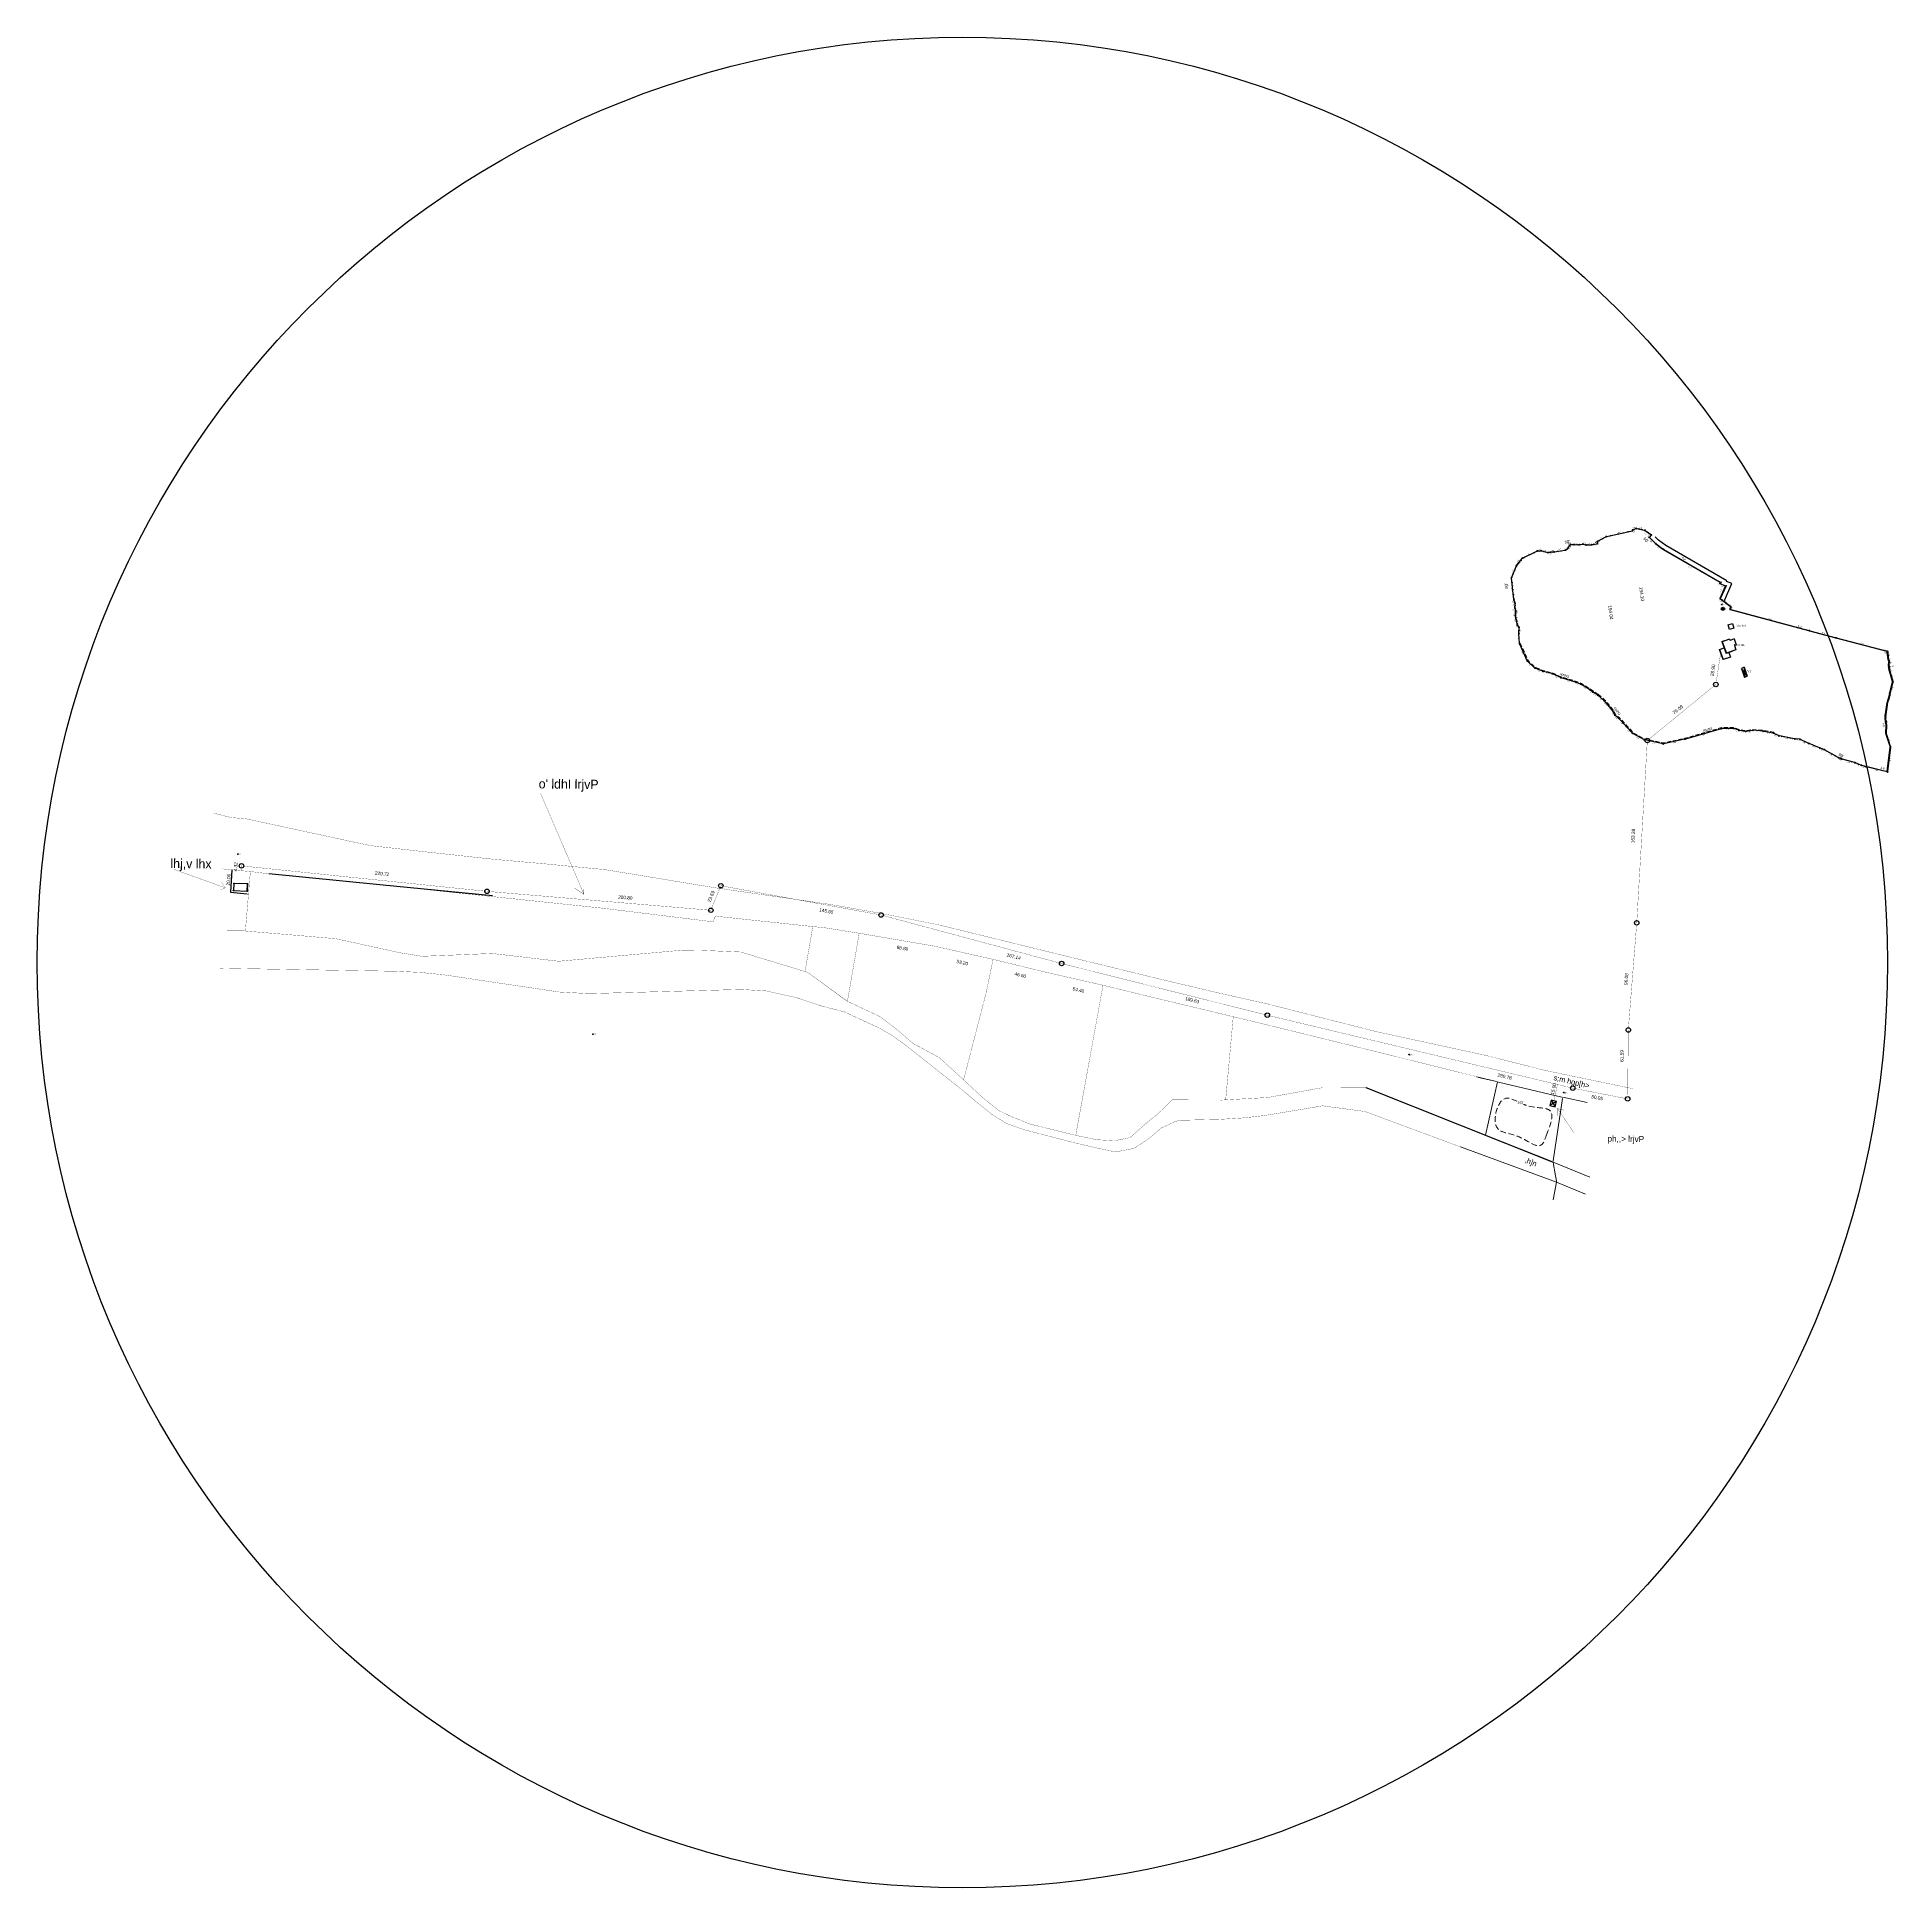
# Model space of a CAD drawing. Header units: inches. Extents: x 155688 to 157349, y 190936 to 192590.
import ezdxf
from ezdxf.enums import TextEntityAlignment as Align

# ---------------------------------------------------------------- set-up
doc = ezdxf.new("R2010")
doc.units = ezdxf.units.IN
doc.header["$MEASUREMENT"] = 0
doc.header["$PDMODE"] = 32
doc.header["$PDSIZE"] = 0.5
for name, pattern in [('DASHED_LINE', [0.75, 0.5, -0.25]), ('HIDDENX2', [0.75, 0.5, -0.25]), ('SOLID_LINE', [0])]:
    doc.linetypes.add(name, pattern=pattern)
for name, color, linetype in [('DIMENSION', 140, 'Continuous'), ('level-base', 7, 'Continuous'), ('NUMBERS', 1, 'Continuous'), ('Points', 7, 'Continuous'), ('selk', 7, 'Continuous'), ('TEXT', 7, 'Continuous')]:
    doc.layers.add(name, color=color, linetype=linetype)
doc.layers.add('STONE WALL', color=2, linetype='Continuous', lineweight=18)
doc.layers.add('SUB CIRCLE', color=2, linetype='Continuous', lineweight=20)
doc.styles.add('ST1', font='arabi4.shx', dxfattribs={"bigfont": 'bigfont.shx'})
doc.styles.get("Standard").update_dxf_attribs({"font": 'arial.ttf'})
doc.styles.add('STYLE2', font='ara-4.shx')
doc.dimstyles.new('1-250', dxfattribs={"dimtxt": 3, "dimasz": 0.18, "dimexe": 0.18, "dimexo": 0.0625, "dimgap": 0.09, "dimtad": 0, "dimzin": 0, "dimdsep": 46, "dimtxsty": 'Standard', "dimcen": 0.09, "dimse1": 1, "dimse2": 1, "dimsd1": 1, "dimsd2": 1, "dimadec": 0, "dimazin": 0, "dimtfac": 1, "dimtix": 1, "dimtmove": 2, "dimatfit": 3, "dimfxl": 1, "dimtolj": 1, "dimtzin": 0, "dimarcsym": 0})
doc.dimstyles.get("Standard").update_dxf_attribs({"dimtxt": 0.18, "dimasz": 0.18, "dimexe": 0.18, "dimexo": 0.0625, "dimgap": 0.09, "dimtad": 0, "dimtih": 1, "dimtoh": 1, "dimdec": 4, "dimzin": 0, "dimdsep": 46, "dimtxsty": 'Standard', "dimcen": 0.09, "dimadec": 0, "dimazin": 0, "dimtfac": 1, "dimtdec": 4, "dimtofl": 0, "dimtmove": 0, "dimatfit": 3, "dimfxl": 1, "dimtolj": 1, "dimtzin": 0, "dimarcsym": 0})

# ---------------------------------------------------------------- blocks, each defined once
blk = doc.blocks.new('*D132')
at = {"layer": 'DEFPOINTS', "color": 0, "transparency": 16777216}
for p in [(155862.1, 191846), (155858.2, 191826.2), (155860.7, 191826)]:
    blk.add_point(p, dxfattribs=at)
at = {"color": 0, "transparency": 16777216, "insert": (155859, 191837.2), "char_height": 3, "attachment_point": 5, "rotation": 85.9858}
blk.add_mtext('\\A1;20.00', dxfattribs=at)
blk = doc.blocks.new('*D133')
at = {"layer": 'DEFPOINTS', "color": 0, "transparency": 16777216}
for p in [(156422.9, 191789.3), (156421.8, 191782.7), (156490.7, 191777.7)]:
    blk.add_point(p, dxfattribs=at)
at = {"color": 0, "transparency": 16777216, "insert": (156461.6, 191775.9), "char_height": 3, "attachment_point": 5, "rotation": 350.271}
blk.add_mtext('\\A1;68.80', dxfattribs=at)
blk = doc.blocks.new('*D134')
at = {"layer": 'DEFPOINTS', "color": 0, "transparency": 16777216}
for p in [(156490.7, 191777.7), (156540.7, 191757.4), (156542.6, 191766)]:
    blk.add_point(p, dxfattribs=at)
at = {"color": 0, "transparency": 16777216, "insert": (156515.1, 191763.1), "char_height": 3, "attachment_point": 5, "rotation": 347.2861}
blk.add_mtext('\\A1;53.20', dxfattribs=at)
blk = doc.blocks.new('*D135')
at = {"layer": 'DEFPOINTS', "color": 0, "transparency": 16777216}
for p in [(156540.8, 191758.4), (156542.6, 191766), (156587.9, 191754.9)]:
    blk.add_point(p, dxfattribs=at)
at = {"color": 0, "transparency": 16777216, "insert": (156567.1, 191751.9), "char_height": 3, "attachment_point": 5, "rotation": 346.2758}
blk.add_mtext('\\A1;46.60', dxfattribs=at)
blk = doc.blocks.new('*D136')
at = {"layer": 'DEFPOINTS', "color": 0, "transparency": 16777216}
for p in [(156587.9, 191754.9), (156585.9, 191746.1), (156640.9, 191742.8)]:
    blk.add_point(p, dxfattribs=at)
at = {"color": 0, "transparency": 16777216, "insert": (156619, 191738.6), "char_height": 3, "attachment_point": 5, "rotation": 347.148}
blk.add_mtext('\\A1;54.40', dxfattribs=at)
blk = doc.blocks.new('MEASURED')
at = {"color": 0, "linetype": 'SOLID_LINE'}
for start, end in [(0, 180), (180, 0)]:
    blk.add_arc((0, 0), 0.1, start, end, dxfattribs=at)
blk.add_point((0, 0), dxfattribs=at)
blk = doc.blocks.new('*D25')
at = {"layer": 'DEFPOINTS', "color": 0, "transparency": 16777216}
for p in [(159897.4, 191792.5, 0.9), (159902, 191785.8), (159903.1, 191787, 0.9)]:
    blk.add_point(p, dxfattribs=at)
at = {"layer": 'DIMENSION', "color": 0, "transparency": 16777216, "insert": (159898.7, 191789), "char_height": 0.8, "attachment_point": 5, "rotation": 316.1702}
blk.add_mtext('\\A1;7.89', dxfattribs=at)
blk = doc.blocks.new('*D26')
at = {"layer": 'DEFPOINTS', "color": 0, "transparency": 16777216}
for p in [(159897.4, 191792.5, 0.9), (159898.1, 191795.5), (159899.1, 191794.7, 0.9)]:
    blk.add_point(p, dxfattribs=at)
at = {"layer": 'DIMENSION', "color": 0, "transparency": 16777216, "insert": (159896.7, 191793.7), "char_height": 0.8, "attachment_point": 5, "rotation": 53.7156}
blk.add_mtext('\\A1;2.82', dxfattribs=at)
blk = doc.blocks.new('*D27')
at = {"layer": 'DEFPOINTS', "color": 0, "transparency": 16777216}
for p in [(159892.2, 191797.2), (159893.5, 191798.9, 0.9), (159899.1, 191794.7, 0.9)]:
    blk.add_point(p, dxfattribs=at)
at = {"layer": 'DIMENSION', "color": 0, "transparency": 16777216, "insert": (159894, 191795.8), "char_height": 0.8, "attachment_point": 5, "rotation": 323.4056}
blk.add_mtext('\\A1;7.03', dxfattribs=at)
blk = doc.blocks.new('*D28')
at = {"layer": 'DEFPOINTS', "color": 0, "transparency": 16777216}
for p in [(159885.7, 191800.6, 0.9), (159885.9, 191801.7), (159893.5, 191798.9, 0.9)]:
    blk.add_point(p, dxfattribs=at)
at = {"layer": 'DIMENSION', "color": 0, "transparency": 16777216, "insert": (159889.8, 191800.9), "char_height": 0.8, "attachment_point": 5, "rotation": 348.0401}
blk.add_mtext('\\A1;7.95', dxfattribs=at)
blk = doc.blocks.new('*D29')
at = {"layer": 'DEFPOINTS', "color": 0, "transparency": 16777216}
for p in [(159882, 191800.7), (159882.6, 191799.3, 0.9), (159885.7, 191800.6, 0.9)]:
    blk.add_point(p, dxfattribs=at)
at = {"layer": 'DIMENSION', "color": 0, "transparency": 16777216, "insert": (159883.6, 191801.4), "char_height": 0.8, "attachment_point": 5, "rotation": 23.2393}
blk.add_mtext('\\A1;3.33', dxfattribs=at)
blk = doc.blocks.new('*D30')
at = {"layer": 'DEFPOINTS', "color": 0, "transparency": 16777216}
for p in [(159883.6, 191795.8), (159885.8, 191795.2, 0.9), (159886, 191795.8, 0.9)]:
    blk.add_point(p, dxfattribs=at)
at = {"layer": 'DIMENSION', "color": 0, "transparency": 16777216, "insert": (159884.1, 191797.8), "char_height": 0.8, "attachment_point": 5, "rotation": 75.143}
blk.add_mtext('\\A1;0.69', dxfattribs=at)
blk = doc.blocks.new('*D31')
at = {"layer": 'DEFPOINTS', "color": 0, "transparency": 16777216}
for p in [(159858.7, 191794.5), (159859, 191793.3, 0.9), (159882.4, 191798.6, 0.9)]:
    blk.add_point(p, dxfattribs=at)
at = {"layer": 'DIMENSION', "color": 0, "transparency": 16777216, "insert": (159870.4, 191797.2), "char_height": 0.8, "attachment_point": 5, "rotation": 12.8107}
blk.add_mtext('\\A1;24.03', dxfattribs=at)
blk = doc.blocks.new('*D32')
at = {"layer": 'DEFPOINTS', "color": 0, "transparency": 16777216}
for p in [(159851, 191789, 0.9), (159858.4, 191794.4), (159859, 191793.3, 0.9)]:
    blk.add_point(p, dxfattribs=at)
at = {"layer": 'DIMENSION', "color": 0, "transparency": 16777216, "insert": (159854.4, 191792.2), "char_height": 0.8, "attachment_point": 5, "rotation": 28.2986}
blk.add_mtext('\\A1;9.11', dxfattribs=at)
blk = doc.blocks.new('*D33')
at = {"layer": 'DEFPOINTS', "color": 0, "transparency": 16777216}
for p in [(159849.6, 191788.9), (159851, 191789, 0.9), (159851.1, 191787, 0.9)]:
    blk.add_point(p, dxfattribs=at)
at = {"layer": 'DIMENSION', "color": 0, "transparency": 16777216, "insert": (159849.6, 191788.6), "char_height": 0.8, "attachment_point": 5, "rotation": 272.4704}
blk.add_mtext('\\A1;1.95', dxfattribs=at)
blk = doc.blocks.new('*D34')
at = {"layer": 'DEFPOINTS', "color": 0, "transparency": 16777216}
for p in [(159845.8, 191786, 0.9), (159851.1, 191787, 0.9), (159851.3, 191786)]:
    blk.add_point(p, dxfattribs=at)
at = {"layer": 'DIMENSION', "color": 0, "transparency": 16777216, "insert": (159848.6, 191785.5), "char_height": 0.8, "attachment_point": 5, "rotation": 10.6754}
blk.add_mtext('\\A1;5.37', dxfattribs=at)
blk = doc.blocks.new('*D35')
at = {"layer": 'DEFPOINTS', "color": 0, "transparency": 16777216}
for p in [(159840.7, 191786.9), (159840.8, 191785.9, 0.9), (159845.8, 191786, 0.9)]:
    blk.add_point(p, dxfattribs=at)
at = {"layer": 'DIMENSION', "color": 0, "transparency": 16777216, "insert": (159843.3, 191786.9), "char_height": 0.8, "attachment_point": 5, "rotation": 1.5886}
blk.add_mtext('\\A1;5.05', dxfattribs=at)
blk = doc.blocks.new('*D36')
at = {"layer": 'DEFPOINTS', "color": 0, "transparency": 16777216}
for p in [(159838, 191786.5, 0.9), (159840.8, 191785.9, 0.9), (159841.1, 191787.1)]:
    blk.add_point(p, dxfattribs=at)
at = {"layer": 'DIMENSION', "color": 0, "transparency": 16777216, "insert": (159839.7, 191787.5), "char_height": 0.8, "attachment_point": 5, "rotation": 346.3653}
blk.add_mtext('\\A1;2.84', dxfattribs=at)
blk = doc.blocks.new('*D37')
at = {"layer": 'DEFPOINTS', "color": 0, "transparency": 16777216}
for p in [(159834.6, 191786, 0.9), (159838, 191786.5, 0.9), (159838.2, 191785.3)]:
    blk.add_point(p, dxfattribs=at)
at = {"layer": 'DIMENSION', "color": 0, "transparency": 16777216, "insert": (159836.7, 191785), "char_height": 0.8, "attachment_point": 5, "rotation": 8.5087}
blk.add_mtext('\\A1;3.47', dxfattribs=at)
blk = doc.blocks.new('*D38')
at = {"layer": 'DEFPOINTS', "color": 0, "transparency": 16777216}
for p in [(159830.4, 191787.4), (159830.4, 191786.1, 0.9), (159834.6, 191786, 0.9)]:
    blk.add_point(p, dxfattribs=at)
at = {"layer": 'DIMENSION', "color": 0, "transparency": 16777216, "insert": (159832.5, 191787.3), "char_height": 0.8, "attachment_point": 5, "rotation": 358.8094}
blk.add_mtext('\\A1;4.19', dxfattribs=at)
blk = doc.blocks.new('*D39')
at = {"layer": 'DEFPOINTS', "color": 0, "transparency": 16777216}
for p in [(159827, 191786.2, 0.9), (159827.1, 191787.6), (159830.4, 191786.1, 0.9)]:
    blk.add_point(p, dxfattribs=at)
at = {"layer": 'DIMENSION', "color": 0, "transparency": 16777216, "insert": (159828.9, 191787.5), "char_height": 0.8, "attachment_point": 5, "rotation": 358.0891}
blk.add_mtext('\\A1;3.36', dxfattribs=at)
blk = doc.blocks.new('*D40')
at = {"layer": 'DEFPOINTS', "color": 0, "transparency": 16777216}
for p in [(159825.2, 191786.1), (159826.3, 191785.3, 0.9), (159827, 191786.2, 0.9)]:
    blk.add_point(p, dxfattribs=at)
at = {"layer": 'DIMENSION', "color": 0, "transparency": 16777216, "insert": (159825.6, 191786.6), "char_height": 0.8, "attachment_point": 5, "rotation": 51.8864}
blk.add_mtext('\\A1;1.18', dxfattribs=at)
blk = doc.blocks.new('*D41')
at = {"layer": 'DEFPOINTS', "color": 0, "transparency": 16777216}
for p in [(159826.3, 191785.3, 0.9), (159824.4, 191782.5, 0.9), (159825.4, 191781.8)]:
    blk.add_point(p, dxfattribs=at)
at = {"layer": 'DIMENSION', "color": 0, "transparency": 16777216, "insert": (159826.6, 191783.5), "char_height": 0.8, "attachment_point": 5, "rotation": 54.8663}
blk.add_mtext('\\A1;3.38', dxfattribs=at)
blk = doc.blocks.new('*D42')
at = {"layer": 'DEFPOINTS', "color": 0, "transparency": 16777216}
for p in [(159821.7, 191782.3), (159822.5, 191781.2, 0.9), (159824.4, 191782.5, 0.9)]:
    blk.add_point(p, dxfattribs=at)
at = {"layer": 'DIMENSION', "color": 0, "transparency": 16777216, "insert": (159822.7, 191783), "char_height": 0.8, "attachment_point": 5, "rotation": 35.0393}
blk.add_mtext('\\A1;2.29', dxfattribs=at)
blk = doc.blocks.new('*D43')
at = {"layer": 'DEFPOINTS', "color": 0, "transparency": 16777216}
for p in [(159812.1, 191781.3), (159812.3, 191779.6, 0.9), (159822.5, 191781.2, 0.9)]:
    blk.add_point(p, dxfattribs=at)
at = {"layer": 'DIMENSION', "color": 0, "transparency": 16777216, "insert": (159817.1, 191782.1), "char_height": 0.8, "attachment_point": 5, "rotation": 9.0057}
blk.add_mtext('\\A1;10.27', dxfattribs=at)
blk = doc.blocks.new('*D44')
at = {"layer": 'DEFPOINTS', "color": 0, "transparency": 16777216}
for p in [(159809.1, 191779.3, 0.9), (159812.2, 191780.9), (159812.3, 191779.6, 0.9)]:
    blk.add_point(p, dxfattribs=at)
at = {"layer": 'DIMENSION', "color": 0, "transparency": 16777216, "insert": (159810.9, 191780.8), "char_height": 0.8, "attachment_point": 5, "rotation": 4.9421}
blk.add_mtext('\\A1;3.23', dxfattribs=at)
blk = doc.blocks.new('*D45')
at = {"layer": 'DEFPOINTS', "color": 0, "transparency": 16777216}
for p in [(159806.7, 191779, 0.9), (159809.1, 191779.3, 0.9), (159809.3, 191777.9)]:
    blk.add_point(p, dxfattribs=at)
at = {"layer": 'DIMENSION', "color": 0, "transparency": 16777216, "insert": (159808.7, 191777.8), "char_height": 0.8, "attachment_point": 5, "rotation": 7.3562}
blk.add_mtext('\\A1;2.43', dxfattribs=at)
blk = doc.blocks.new('*D46')
at = {"layer": 'DEFPOINTS', "color": 0, "transparency": 16777216}
for p in [(159800.8, 191780.6, 0.9), (159801.1, 191781.6), (159806.7, 191779, 0.9)]:
    blk.add_point(p, dxfattribs=at)
at = {"layer": 'DIMENSION', "color": 0, "transparency": 16777216, "insert": (159804, 191780.8), "char_height": 0.8, "attachment_point": 5, "rotation": 345.4575}
blk.add_mtext('\\A1;6.09', dxfattribs=at)
blk = doc.blocks.new('*D47')
at = {"layer": 'DEFPOINTS', "color": 0, "transparency": 16777216}
for p in [(159797.2, 191781.8), (159797.3, 191780.4, 0.9), (159800.8, 191780.6, 0.9)]:
    blk.add_point(p, dxfattribs=at)
at = {"layer": 'DIMENSION', "color": 0, "transparency": 16777216, "insert": (159799, 191781.9), "char_height": 0.8, "attachment_point": 5, "rotation": 2.4896}
blk.add_mtext('\\A1;3.55', dxfattribs=at)
blk = doc.blocks.new('*D48')
at = {"layer": 'DEFPOINTS', "color": 0, "transparency": 16777216}
for p in [(159783.6, 191775.2), (159784.2, 191774, 0.9), (159797.3, 191780.4, 0.9)]:
    blk.add_point(p, dxfattribs=at)
at = {"layer": 'DIMENSION', "color": 0, "transparency": 16777216, "insert": (159790.1, 191778.4), "char_height": 0.8, "attachment_point": 5, "rotation": 26.0605}
blk.add_mtext('\\A1;14.57', dxfattribs=at)
blk = doc.blocks.new('*D49')
at = {"layer": 'DEFPOINTS', "color": 0, "transparency": 16777216}
for p in [(159784.2, 191774, 0.9), (159777.2, 191768.1), (159778.5, 191767, 0.9)]:
    blk.add_point(p, dxfattribs=at)
at = {"layer": 'DIMENSION', "color": 0, "transparency": 16777216, "insert": (159780, 191771.6), "char_height": 0.8, "attachment_point": 5, "rotation": 51.0168}
blk.add_mtext('\\A1;8.99', dxfattribs=at)
blk = doc.blocks.new('*D50')
at = {"layer": 'DEFPOINTS', "color": 0, "transparency": 16777216}
for p in [(159773.2, 191757.1), (159774.3, 191756.7, 0.9), (159778.5, 191767, 0.9)]:
    blk.add_point(p, dxfattribs=at)
at = {"layer": 'DIMENSION', "color": 0, "transparency": 16777216, "insert": (159775.3, 191762.3), "char_height": 0.8, "attachment_point": 5, "rotation": 67.8488}
blk.add_mtext('\\A1;11.16', dxfattribs=at)
blk = doc.blocks.new('*D51')
at = {"layer": 'DEFPOINTS', "color": 0, "transparency": 16777216}
for p in [(159774.3, 191756.7, 0.9), (159775.2, 191736.6), (159776.4, 191736.7, 0.9)]:
    blk.add_point(p, dxfattribs=at)
at = {"layer": 'DIMENSION', "color": 0, "transparency": 16777216, "insert": (159774.2, 191746.5), "char_height": 0.8, "attachment_point": 5, "rotation": 275.9241}
blk.add_mtext('\\A1;20.10', dxfattribs=at)
blk = doc.blocks.new('*D52')
at = {"layer": 'DEFPOINTS', "color": 0, "transparency": 16777216}
for p in [(159775.2, 191736.2), (159776.4, 191736.7, 0.9), (159777.4, 191733.7, 0.9)]:
    blk.add_point(p, dxfattribs=at)
at = {"layer": 'DIMENSION', "color": 0, "transparency": 16777216, "insert": (159775.7, 191734.8), "char_height": 0.8, "attachment_point": 5, "rotation": 289.6129}
blk.add_mtext('\\A1;3.11', dxfattribs=at)
blk = doc.blocks.new('*D53')
at = {"layer": 'DEFPOINTS', "color": 0, "transparency": 16777216}
for p in [(159775.9, 191733.8), (159777.3, 191729.4, 0.9), (159777.4, 191733.7, 0.9)]:
    blk.add_point(p, dxfattribs=at)
at = {"layer": 'DIMENSION', "color": 0, "transparency": 16777216, "insert": (159775.8, 191731.6), "char_height": 0.8, "attachment_point": 5, "rotation": 87.8882}
blk.add_mtext('\\A1;4.34', dxfattribs=at)
blk = doc.blocks.new('*D54')
at = {"layer": 'DEFPOINTS', "color": 0, "transparency": 16777216}
for p in [(159775.4, 191728.8), (159777.3, 191729.4, 0.9), (159777.9, 191727.3, 0.9)]:
    blk.add_point(p, dxfattribs=at)
at = {"layer": 'DIMENSION', "color": 0, "transparency": 16777216, "insert": (159775.7, 191727.8), "char_height": 0.8, "attachment_point": 5, "rotation": 287.3682}
blk.add_mtext('\\A1;2.17', dxfattribs=at)
blk = doc.blocks.new('*D55')
at = {"layer": 'DEFPOINTS', "color": 0, "transparency": 16777216}
for p in [(159777.9, 191727.3, 0.9), (159777.9, 191724.7, 0.9), (159779.2, 191724.7)]:
    blk.add_point(p, dxfattribs=at)
at = {"layer": 'DIMENSION', "color": 0, "transparency": 16777216, "insert": (159779.2, 191726), "char_height": 0.8, "attachment_point": 5, "rotation": 88.9423}
blk.add_mtext('\\A1;2.65', dxfattribs=at)
blk = doc.blocks.new('*D56')
at = {"layer": 'DEFPOINTS', "color": 0, "transparency": 16777216}
for p in [(159776.3, 191722.7), (159777.8, 191722.6, 0.9), (159777.9, 191724.7, 0.9)]:
    blk.add_point(p, dxfattribs=at)
at = {"layer": 'DIMENSION', "color": 0, "transparency": 16777216, "insert": (159776.4, 191723.7), "char_height": 0.8, "attachment_point": 5, "rotation": 87.1028}
blk.add_mtext('\\A1;2.06', dxfattribs=at)
blk = doc.blocks.new('*D57')
at = {"layer": 'DEFPOINTS', "color": 0, "transparency": 16777216}
for p in [(159777.8, 191722.6, 0.9), (159778.3, 191719.4, 0.9), (159779.4, 191719.6)]:
    blk.add_point(p, dxfattribs=at)
at = {"layer": 'DIMENSION', "color": 0, "transparency": 16777216, "insert": (159779.1, 191721.4), "char_height": 0.8, "attachment_point": 5, "rotation": 279.5346}
blk.add_mtext('\\A1;3.26', dxfattribs=at)
blk = doc.blocks.new('*D58')
at = {"layer": 'DEFPOINTS', "color": 0, "transparency": 16777216}
for p in [(159776.8, 191718.9), (159778.3, 191719.4, 0.9), (159778.9, 191717.4, 0.9)]:
    blk.add_point(p, dxfattribs=at)
at = {"layer": 'DIMENSION', "color": 0, "transparency": 16777216, "insert": (159777.1, 191717.9), "char_height": 0.8, "attachment_point": 5, "rotation": 286.9219}
blk.add_mtext('\\A1;2.12', dxfattribs=at)
blk = doc.blocks.new('*D59')
at = {"layer": 'DEFPOINTS', "color": 0, "transparency": 16777216}
for p in [(159778.9, 191717.4, 0.9), (159779.4, 191714.1, 0.9), (159780.7, 191714.3)]:
    blk.add_point(p, dxfattribs=at)
at = {"layer": 'DIMENSION', "color": 0, "transparency": 16777216, "insert": (159780.5, 191716), "char_height": 0.8, "attachment_point": 5, "rotation": 279.0807}
blk.add_mtext('\\A1;3.31', dxfattribs=at)
blk = doc.blocks.new('*D60')
at = {"layer": 'DEFPOINTS', "color": 0, "transparency": 16777216}
for p in [(159779.4, 191714.1, 0.9), (159780.1, 191711.4), (159781, 191712.2, 0.9)]:
    blk.add_point(p, dxfattribs=at)
at = {"layer": 'DIMENSION', "color": 0, "transparency": 16777216, "insert": (159779.3, 191712.4), "char_height": 0.8, "attachment_point": 5, "rotation": 309.4266}
blk.add_mtext('\\A1;2.50', dxfattribs=at)
blk = doc.blocks.new('*D61')
at = {"layer": 'DEFPOINTS', "color": 0, "transparency": 16777216}
for p in [(159780.9, 191706.7, 0.9), (159781, 191712.2, 0.9), (159782.2, 191712.1)]:
    blk.add_point(p, dxfattribs=at)
at = {"layer": 'DIMENSION', "color": 0, "transparency": 16777216, "insert": (159782.1, 191709.4), "char_height": 0.8, "attachment_point": 5, "rotation": 88.1645}
blk.add_mtext('\\A1;5.49', dxfattribs=at)
blk = doc.blocks.new('*D62')
at = {"layer": 'DEFPOINTS', "color": 0, "transparency": 16777216}
for p in [(159779.8, 191706.6), (159780.9, 191706.7, 0.9), (159781.4, 191697.6, 0.9)]:
    blk.add_point(p, dxfattribs=at)
at = {"layer": 'DIMENSION', "color": 0, "transparency": 16777216, "insert": (159780.1, 191702.1), "char_height": 0.8, "attachment_point": 5, "rotation": 273.2678}
blk.add_mtext('\\A1;9.14', dxfattribs=at)
blk = doc.blocks.new('*D63')
at = {"layer": 'DEFPOINTS', "color": 0, "transparency": 16777216}
for p in [(159781.4, 191697.6, 0.9), (159787.4, 191681.5), (159788.4, 191681.9, 0.9)]:
    blk.add_point(p, dxfattribs=at)
at = {"layer": 'DIMENSION', "color": 0, "transparency": 16777216, "insert": (159783.9, 191689.3), "char_height": 0.8, "attachment_point": 5, "rotation": 294.2743}
blk.add_mtext('\\A1;17.16', dxfattribs=at)
blk = doc.blocks.new('*D64')
at = {"layer": 'DEFPOINTS', "color": 0, "transparency": 16777216}
for p in [(159788.4, 191681.9, 0.9), (159794.5, 191675), (159795.1, 191675.7, 0.9)]:
    blk.add_point(p, dxfattribs=at)
at = {"layer": 'DIMENSION', "color": 0, "transparency": 16777216, "insert": (159791.1, 191678.1), "char_height": 0.8, "attachment_point": 5, "rotation": 317.0313}
blk.add_mtext('\\A1;9.12', dxfattribs=at)
blk = doc.blocks.new('*D65')
at = {"layer": 'DEFPOINTS', "color": 0, "transparency": 16777216}
for p in [(159794.7, 191674.6), (159795.1, 191675.7, 0.9), (159802.4, 191672.8, 0.9)]:
    blk.add_point(p, dxfattribs=at)
at = {"layer": 'DIMENSION', "color": 0, "transparency": 16777216, "insert": (159798.3, 191673.1), "char_height": 0.8, "attachment_point": 5, "rotation": 338.261}
blk.add_mtext('\\A1;7.84', dxfattribs=at)
blk = doc.blocks.new('*D66')
at = {"layer": 'DEFPOINTS', "color": 0, "transparency": 16777216}
for p in [(159802.2, 191672), (159802.4, 191672.8, 0.9), (159810.6, 191670.7, 0.9)]:
    blk.add_point(p, dxfattribs=at)
at = {"layer": 'DIMENSION', "color": 0, "transparency": 16777216, "insert": (159806.3, 191670.9), "char_height": 0.8, "attachment_point": 5, "rotation": 345.5022}
blk.add_mtext('\\A1;8.52', dxfattribs=at)
blk = doc.blocks.new('*D67')
at = {"layer": 'DEFPOINTS', "color": 0, "transparency": 16777216}
for p in [(159810.1, 191669.6), (159810.6, 191670.7, 0.9), (159818.5, 191667.1, 0.9)]:
    blk.add_point(p, dxfattribs=at)
at = {"layer": 'DIMENSION', "color": 0, "transparency": 16777216, "insert": (159814.1, 191667.8), "char_height": 0.8, "attachment_point": 5, "rotation": 335.4463}
blk.add_mtext('\\A1;8.64', dxfattribs=at)
blk = doc.blocks.new('*D68')
at = {"layer": 'DEFPOINTS', "color": 0, "transparency": 16777216}
for p in [(159818.2, 191666.2), (159818.5, 191667.1, 0.9), (159832, 191663.1, 0.9)]:
    blk.add_point(p, dxfattribs=at)
at = {"layer": 'DIMENSION', "color": 0, "transparency": 16777216, "insert": (159825, 191664.2), "char_height": 0.8, "attachment_point": 5, "rotation": 343.6029}
blk.add_mtext('\\A1;14.04', dxfattribs=at)
blk = doc.blocks.new('*D69')
at = {"layer": 'DEFPOINTS', "color": 0, "transparency": 16777216}
for p in [(159832, 191663.1, 0.9), (159836, 191660.3), (159836.4, 191661.3, 0.9)]:
    blk.add_point(p, dxfattribs=at)
at = {"layer": 'DIMENSION', "color": 0, "transparency": 16777216, "insert": (159833.8, 191661.2), "char_height": 0.8, "attachment_point": 5, "rotation": 337.0751}
blk.add_mtext('\\A1;4.78', dxfattribs=at)
blk = doc.blocks.new('*D70')
at = {"layer": 'DEFPOINTS', "color": 0, "transparency": 16777216}
for p in [(159836.4, 191661.3, 0.9), (159843.8, 191655.4), (159844.3, 191656.3, 0.9)]:
    blk.add_point(p, dxfattribs=at)
at = {"layer": 'DIMENSION', "color": 0, "transparency": 16777216, "insert": (159839.8, 191657.9), "char_height": 0.8, "attachment_point": 5, "rotation": 328.0659}
blk.add_mtext('\\A1;9.37', dxfattribs=at)
blk = doc.blocks.new('*D71')
at = {"layer": 'DEFPOINTS', "color": 0, "transparency": 16777216}
for p in [(159843.4, 191655.1), (159844.3, 191656.3, 0.9), (159847.1, 191654.3, 0.9)]:
    blk.add_point(p, dxfattribs=at)
at = {"layer": 'DIMENSION', "color": 0, "transparency": 16777216, "insert": (159844.7, 191654.2), "char_height": 0.8, "attachment_point": 5, "rotation": 324.2887}
blk.add_mtext('\\A1;3.45', dxfattribs=at)
blk = doc.blocks.new('*D72')
at = {"layer": 'DEFPOINTS', "color": 0, "transparency": 16777216}
for p in [(159846.4, 191653.1), (159847.1, 191654.3, 0.9), (159851.4, 191651.6, 0.9)]:
    blk.add_point(p, dxfattribs=at)
at = {"layer": 'DIMENSION', "color": 0, "transparency": 16777216, "insert": (159848.5, 191651.7), "char_height": 0.8, "attachment_point": 5, "rotation": 327.4797}
blk.add_mtext('\\A1;5.01', dxfattribs=at)
blk = doc.blocks.new('*D73')
at = {"layer": 'DEFPOINTS', "color": 0, "transparency": 16777216}
for p in [(159851.4, 191651.6, 0.9), (159856.3, 191645.4), (159857.2, 191646.6, 0.9)]:
    blk.add_point(p, dxfattribs=at)
at = {"layer": 'DIMENSION', "color": 0, "transparency": 16777216, "insert": (159853.3, 191647.9), "char_height": 0.8, "attachment_point": 5, "rotation": 319.6809}
blk.add_mtext('\\A1;7.73', dxfattribs=at)
blk = doc.blocks.new('*D74')
at = {"layer": 'DEFPOINTS', "color": 0, "transparency": 16777216}
for p in [(159857.2, 191646.6, 0.9), (159859.4, 191642.1), (159860.3, 191642.9, 0.9)]:
    blk.add_point(p, dxfattribs=at)
at = {"layer": 'DIMENSION', "color": 0, "transparency": 16777216, "insert": (159857.8, 191644), "char_height": 0.8, "attachment_point": 5, "rotation": 309.9114}
blk.add_mtext('\\A1;4.78', dxfattribs=at)
blk = doc.blocks.new('*D75')
at = {"layer": 'DEFPOINTS', "color": 0, "transparency": 16777216}
for p in [(159859.3, 191642.1), (159860.3, 191642.9, 0.9), (159864.8, 191637.4, 0.9)]:
    blk.add_point(p, dxfattribs=at)
at = {"layer": 'DIMENSION', "color": 0, "transparency": 16777216, "insert": (159861.6, 191639.4), "char_height": 0.8, "attachment_point": 5, "rotation": 308.8682}
blk.add_mtext('\\A1;7.13', dxfattribs=at)
blk = doc.blocks.new('*D76')
at = {"layer": 'DEFPOINTS', "color": 0, "transparency": 16777216}
for p in [(159863.9, 191636.9), (159864.8, 191637.4, 0.9), (159866.7, 191633.5, 0.9)]:
    blk.add_point(p, dxfattribs=at)
at = {"layer": 'DIMENSION', "color": 0, "transparency": 16777216, "insert": (159864.8, 191635), "char_height": 0.8, "attachment_point": 5, "rotation": 296.7554}
blk.add_mtext('\\A1;4.31', dxfattribs=at)
blk = doc.blocks.new('*D77')
at = {"layer": 'DEFPOINTS', "color": 0, "transparency": 16777216}
for p in [(159866.1, 191632.7), (159866.7, 191633.5, 0.9), (159870.3, 191630.8, 0.9)]:
    blk.add_point(p, dxfattribs=at)
at = {"layer": 'DIMENSION', "color": 0, "transparency": 16777216, "insert": (159867.9, 191631.3), "char_height": 0.8, "attachment_point": 5, "rotation": 322.5638}
blk.add_mtext('\\A1;4.51', dxfattribs=at)
blk = doc.blocks.new('*D78')
at = {"layer": 'DEFPOINTS', "color": 0, "transparency": 16777216}
for p in [(159870.3, 191630.8, 0.9), (159875.9, 191622.9), (159876.8, 191623.7, 0.9)]:
    blk.add_point(p, dxfattribs=at)
at = {"layer": 'DIMENSION', "color": 0, "transparency": 16777216, "insert": (159872.7, 191626.5), "char_height": 0.8, "attachment_point": 5, "rotation": 312.2115}
blk.add_mtext('\\A1;9.61', dxfattribs=at)
blk = doc.blocks.new('*D79')
at = {"layer": 'DEFPOINTS', "color": 0, "transparency": 16777216}
for p in [(159875.8, 191622.8), (159876.8, 191623.7, 0.9), (159882.4, 191617.4, 0.9)]:
    blk.add_point(p, dxfattribs=at)
at = {"layer": 'DIMENSION', "color": 0, "transparency": 16777216, "insert": (159878.6, 191619.7), "char_height": 0.8, "attachment_point": 5, "rotation": 311.9694}
blk.add_mtext('\\A1;8.39', dxfattribs=at)
blk = doc.blocks.new('*D80')
at = {"layer": 'DEFPOINTS', "color": 0, "transparency": 16777216}
for p in [(159882.4, 191617.4, 0.9), (159892.4, 191610.5), (159893, 191611.6, 0.9)]:
    blk.add_point(p, dxfattribs=at)
at = {"layer": 'DIMENSION', "color": 0, "transparency": 16777216, "insert": (159887.1, 191613.4), "char_height": 0.8, "attachment_point": 5, "rotation": 331.0682}
blk.add_mtext('\\A1;12.14', dxfattribs=at)
blk = doc.blocks.new('*D81')
at = {"layer": 'DEFPOINTS', "color": 0, "transparency": 16777216}
for p in [(159893, 191611.6, 0.9), (159909.7, 191607), (159909.9, 191608, 0.9)]:
    blk.add_point(p, dxfattribs=at)
at = {"layer": 'DIMENSION', "color": 0, "transparency": 16777216, "insert": (159901.2, 191608.8), "char_height": 0.8, "attachment_point": 5, "rotation": 348.133}
blk.add_mtext('\\A1;17.27', dxfattribs=at)
blk = doc.blocks.new('*D82')
at = {"layer": 'DEFPOINTS', "color": 0, "transparency": 16777216}
for p in [(159909.9, 191608, 0.9), (159910.1, 191607.1), (159929.4, 191612.2, 0.9)]:
    blk.add_point(p, dxfattribs=at)
at = {"layer": 'DIMENSION', "color": 0, "transparency": 16777216, "insert": (159919.9, 191609.2), "char_height": 0.8, "attachment_point": 5, "rotation": 12.1042}
blk.add_mtext('\\A1;19.99', dxfattribs=at)
blk = doc.blocks.new('*D83')
at = {"layer": 'DEFPOINTS', "color": 0, "transparency": 16777216}
for p in [(159962.1, 191621.7, 0.9), (159962.4, 191620.7), (159929.4, 191612.2, 0.9)]:
    blk.add_point(p, dxfattribs=at)
at = {"layer": 'DIMENSION', "color": 0, "transparency": 16777216, "insert": (159946, 191615.9), "char_height": 0.8, "attachment_point": 5, "rotation": 16.194}
blk.add_mtext('\\A1;33.97', dxfattribs=at)
blk = doc.blocks.new('*D84')
at = {"layer": 'DEFPOINTS', "color": 0, "transparency": 16777216}
for p in [(159962.1, 191621.7, 0.9), (159972.8, 191621.8, 0.9), (159972.8, 191620.8)]:
    blk.add_point(p, dxfattribs=at)
at = {"layer": 'DIMENSION', "color": 0, "transparency": 16777216, "insert": (159967.4, 191620.7), "char_height": 0.8, "attachment_point": 5, "rotation": 0.4909}
blk.add_mtext('\\A1;10.74', dxfattribs=at)
blk = doc.blocks.new('*D85')
at = {"layer": 'DEFPOINTS', "color": 0, "transparency": 16777216}
for p in [(159972.4, 191620.6), (159972.8, 191621.8, 0.9), (159977.8, 191620.1, 0.9)]:
    blk.add_point(p, dxfattribs=at)
at = {"layer": 'DIMENSION', "color": 0, "transparency": 16777216, "insert": (159974.9, 191619.8), "char_height": 0.8, "attachment_point": 5, "rotation": 341.1221}
blk.add_mtext('\\A1;5.24', dxfattribs=at)
blk = doc.blocks.new('*D86')
at = {"layer": 'DEFPOINTS', "color": 0, "transparency": 16777216}
for p in [(159977.6, 191619.1), (159977.8, 191620.1, 0.9), (159983.7, 191619.1, 0.9)]:
    blk.add_point(p, dxfattribs=at)
at = {"layer": 'DIMENSION', "color": 0, "transparency": 16777216, "insert": (159980.6, 191618.7), "char_height": 0.8, "attachment_point": 5, "rotation": 350.6638}
blk.add_mtext('\\A1;5.97', dxfattribs=at)
blk = doc.blocks.new('*D87')
at = {"layer": 'DEFPOINTS', "color": 0, "transparency": 16777216}
for p in [(159983.7, 191619.1, 0.9), (159990.1, 191620.1, 0.9), (159990.2, 191619.3)]:
    blk.add_point(p, dxfattribs=at)
at = {"layer": 'DIMENSION', "color": 0, "transparency": 16777216, "insert": (159987, 191618.7), "char_height": 0.8, "attachment_point": 5, "rotation": 9.1859}
blk.add_mtext('\\A1;6.51', dxfattribs=at)
blk = doc.blocks.new('*D88')
at = {"layer": 'DEFPOINTS', "color": 0, "transparency": 16777216}
for p in [(159990.1, 191620.1, 0.9), (159999.3, 191619.2, 0.9), (159999.3, 191618.5)]:
    blk.add_point(p, dxfattribs=at)
at = {"layer": 'DIMENSION', "color": 0, "transparency": 16777216, "insert": (159994.6, 191618.9), "char_height": 0.8, "attachment_point": 5, "rotation": 354.4452}
blk.add_mtext('\\A1;9.30', dxfattribs=at)
blk = doc.blocks.new('*D89')
at = {"layer": 'DEFPOINTS', "color": 0, "transparency": 16777216}
for p in [(159999.3, 191619.2, 0.9), (159999.2, 191618.3), (160008.6, 191617.6, 0.9)]:
    blk.add_point(p, dxfattribs=at)
at = {"layer": 'DIMENSION', "color": 0, "transparency": 16777216, "insert": (160003.8, 191617.5), "char_height": 0.8, "attachment_point": 5, "rotation": 349.6794}
blk.add_mtext('\\A1;9.41', dxfattribs=at)
blk = doc.blocks.new('*D90')
at = {"layer": 'DEFPOINTS', "color": 0, "transparency": 16777216}
for p in [(160008, 191616.5), (160008.6, 191617.6, 0.9), (160013.3, 191615.2, 0.9)]:
    blk.add_point(p, dxfattribs=at)
at = {"layer": 'DIMENSION', "color": 0, "transparency": 16777216, "insert": (160010.4, 191615.3), "char_height": 0.8, "attachment_point": 5, "rotation": 333.1148}
blk.add_mtext('\\A1;5.28', dxfattribs=at)
blk = doc.blocks.new('*D91')
at = {"layer": 'DEFPOINTS', "color": 0, "transparency": 16777216}
for p in [(160013.3, 191615.2, 0.9), (160027.4, 191611.3), (160027.6, 191612.5, 0.9)]:
    blk.add_point(p, dxfattribs=at)
at = {"layer": 'DIMENSION', "color": 0, "transparency": 16777216, "insert": (160020.2, 191612.7), "char_height": 0.8, "attachment_point": 5, "rotation": 349.2724}
blk.add_mtext('\\A1;14.57', dxfattribs=at)
blk = doc.blocks.new('*D92')
at = {"layer": 'DEFPOINTS', "color": 0, "transparency": 16777216}
for p in [(160027.5, 191611.4), (160027.6, 191612.5, 0.9), (160032.3, 191612, 0.9)]:
    blk.add_point(p, dxfattribs=at)
at = {"layer": 'DIMENSION', "color": 0, "transparency": 16777216, "insert": (160029.8, 191611.2), "char_height": 0.8, "attachment_point": 5, "rotation": 354.5143}
blk.add_mtext('\\A1;4.67', dxfattribs=at)
blk = doc.blocks.new('*D93')
at = {"layer": 'DEFPOINTS', "color": 0, "transparency": 16777216}
for p in [(160031.8, 191611), (160032.3, 191612, 0.9), (160040, 191608.4, 0.9)]:
    blk.add_point(p, dxfattribs=at)
at = {"layer": 'DIMENSION', "color": 0, "transparency": 16777216, "insert": (160035.7, 191609.2), "char_height": 0.8, "attachment_point": 5, "rotation": 335.1804}
blk.add_mtext('\\A1;8.56', dxfattribs=at)
blk = doc.blocks.new('*D94')
at = {"layer": 'DEFPOINTS', "color": 0, "transparency": 16777216}
for p in [(160039.6, 191607.4), (160040, 191608.4, 0.9), (160050, 191604.3, 0.9)]:
    blk.add_point(p, dxfattribs=at)
at = {"layer": 'DIMENSION', "color": 0, "transparency": 16777216, "insert": (160044.6, 191605.3), "char_height": 0.8, "attachment_point": 5, "rotation": 337.538}
blk.add_mtext('\\A1;10.81', dxfattribs=at)
blk = doc.blocks.new('*D95')
at = {"layer": 'DEFPOINTS', "color": 0, "transparency": 16777216}
for p in [(160049.6, 191603.2), (160050, 191604.3, 0.9), (160053.8, 191602.8, 0.9)]:
    blk.add_point(p, dxfattribs=at)
at = {"layer": 'DIMENSION', "color": 0, "transparency": 16777216, "insert": (160051.5, 191602.5), "char_height": 0.8, "attachment_point": 5, "rotation": 338.9443}
blk.add_mtext('\\A1;4.08', dxfattribs=at)
blk = doc.blocks.new('*D96')
at = {"layer": 'DEFPOINTS', "color": 0, "transparency": 16777216}
for p in [(160053.8, 191602.8, 0.9), (160066.1, 191594.5), (160066.6, 191595.6, 0.9)]:
    blk.add_point(p, dxfattribs=at)
at = {"layer": 'DIMENSION', "color": 0, "transparency": 16777216, "insert": (160059.6, 191598.2), "char_height": 0.8, "attachment_point": 5, "rotation": 330.5583}
blk.add_mtext('\\A1;14.72', dxfattribs=at)
blk = doc.blocks.new('*D97')
at = {"layer": 'DEFPOINTS', "color": 0, "transparency": 16777216}
for p in [(160066.2, 191594.4), (160066.6, 191595.6, 0.9), (160069.7, 191594.4, 0.9)]:
    blk.add_point(p, dxfattribs=at)
at = {"layer": 'DIMENSION', "color": 0, "transparency": 16777216, "insert": (160068, 191593.7), "char_height": 0.8, "attachment_point": 5, "rotation": 339.4094}
blk.add_mtext('\\A1;3.30', dxfattribs=at)
blk = doc.blocks.new('*D98')
at = {"layer": 'DEFPOINTS', "color": 0, "transparency": 16777216}
for p in [(160069.7, 191594.4, 0.9), (160081.1, 191590), (160081.4, 191591.1, 0.9)]:
    blk.add_point(p, dxfattribs=at)
at = {"layer": 'DIMENSION', "color": 0, "transparency": 16777216, "insert": (160075.3, 191591.6), "char_height": 0.8, "attachment_point": 5, "rotation": 344.2827}
blk.add_mtext('\\A1;12.15', dxfattribs=at)
blk = doc.blocks.new('*D99')
at = {"layer": 'DEFPOINTS', "color": 0, "transparency": 16777216}
for p in [(160081.4, 191591.1, 0.9), (160086.7, 191587.9), (160087.1, 191588.9, 0.9)]:
    blk.add_point(p, dxfattribs=at)
at = {"layer": 'DIMENSION', "color": 0, "transparency": 16777216, "insert": (160083.9, 191589.1), "char_height": 0.8, "attachment_point": 5, "rotation": 338.0884}
blk.add_mtext('\\A1;6.09', dxfattribs=at)
blk = doc.blocks.new('*D100')
at = {"layer": 'DEFPOINTS', "color": 0, "transparency": 16777216}
for p in [(160087.1, 191588.9, 0.9), (160090.7, 191586.7), (160091, 191587.6, 0.9)]:
    blk.add_point(p, dxfattribs=at)
at = {"layer": 'DIMENSION', "color": 0, "transparency": 16777216, "insert": (160088.8, 191587.3), "char_height": 0.8, "attachment_point": 5, "rotation": 342.949}
blk.add_mtext('\\A1;4.15', dxfattribs=at)
blk = doc.blocks.new('*D101')
at = {"layer": 'DEFPOINTS', "color": 0, "transparency": 16777216}
for p in [(160091, 191587.6, 0.9), (160110.2, 191582), (160110.4, 191582.9, 0.9)]:
    blk.add_point(p, dxfattribs=at)
at = {"layer": 'DIMENSION', "color": 0, "transparency": 16777216, "insert": (160100.5, 191584.3), "char_height": 0.8, "attachment_point": 5, "rotation": 346.3552}
blk.add_mtext('\\A1;19.95', dxfattribs=at)
blk = doc.blocks.new('*D102')
at = {"layer": 'DEFPOINTS', "color": 0, "transparency": 16777216}
for p in [(160113.1, 191605.4, 0.9), (160113.9, 191605.3), (160110.4, 191582.9, 0.9)]:
    blk.add_point(p, dxfattribs=at)
at = {"layer": 'DIMENSION', "color": 0, "transparency": 16777216, "insert": (160112.6, 191594.1), "char_height": 0.8, "attachment_point": 5, "rotation": 83.2801}
blk.add_mtext('\\A1;22.61', dxfattribs=at)
blk = doc.blocks.new('*D103')
at = {"layer": 'DEFPOINTS', "color": 0, "transparency": 16777216}
for p in [(160109.3, 191616.8, 0.9), (160110.4, 191617.1), (160113.1, 191605.4, 0.9)]:
    blk.add_point(p, dxfattribs=at)
at = {"layer": 'DIMENSION', "color": 0, "transparency": 16777216, "insert": (160112.2, 191611.4), "char_height": 0.8, "attachment_point": 5, "rotation": 288.158}
blk.add_mtext('\\A1;11.97', dxfattribs=at)
blk = doc.blocks.new('*D104')
at = {"layer": 'DEFPOINTS', "color": 0, "transparency": 16777216}
for p in [(160109.4, 191625.2, 0.9), (160110.5, 191625.2), (160109.3, 191616.8, 0.9)]:
    blk.add_point(p, dxfattribs=at)
at = {"layer": 'DIMENSION', "color": 0, "transparency": 16777216, "insert": (160110.4, 191621), "char_height": 0.8, "attachment_point": 5, "rotation": 89.4689}
blk.add_mtext('\\A1;8.42', dxfattribs=at)
blk = doc.blocks.new('*D105')
at = {"layer": 'DEFPOINTS', "color": 0, "transparency": 16777216}
for p in [(160108.6, 191631.2, 0.9), (160109.4, 191625.2, 0.9), (160110.3, 191625.3)]:
    blk.add_point(p, dxfattribs=at)
at = {"layer": 'DIMENSION', "color": 0, "transparency": 16777216, "insert": (160110, 191628.3), "char_height": 0.8, "attachment_point": 5, "rotation": 277.3127}
blk.add_mtext('\\A1;6.06', dxfattribs=at)
blk = doc.blocks.new('*D106')
at = {"layer": 'DEFPOINTS', "color": 0, "transparency": 16777216}
for p in [(160108.6, 191631.2, 0.9), (160108.8, 191634.2, 0.9), (160109.9, 191631.1)]:
    blk.add_point(p, dxfattribs=at)
at = {"layer": 'DIMENSION', "color": 0, "transparency": 16777216, "insert": (160109.9, 191632.9), "char_height": 0.8, "attachment_point": 5, "rotation": 87.3693}
blk.add_mtext('\\A1;2.96', dxfattribs=at)
blk = doc.blocks.new('*D107')
at = {"layer": 'DEFPOINTS', "color": 0, "transparency": 16777216}
for p in [(160110.1, 191643.2, 0.9), (160111, 191643.1), (160108.8, 191634.2, 0.9)]:
    blk.add_point(p, dxfattribs=at)
at = {"layer": 'DIMENSION', "color": 0, "transparency": 16777216, "insert": (160110.3, 191638.6), "char_height": 0.8, "attachment_point": 5, "rotation": 81.9514}
blk.add_mtext('\\A1;9.14', dxfattribs=at)
blk = doc.blocks.new('*D108')
at = {"layer": 'DEFPOINTS', "color": 0, "transparency": 16777216}
for p in [(160110.1, 191643.2, 0.9), (160111, 191642.9), (160112.5, 191652, 0.9)]:
    blk.add_point(p, dxfattribs=at)
at = {"layer": 'DIMENSION', "color": 0, "transparency": 16777216, "insert": (160112.2, 191647.3), "char_height": 0.8, "attachment_point": 5, "rotation": 74.214}
blk.add_mtext('\\A1;9.09', dxfattribs=at)
blk = doc.blocks.new('*D109')
at = {"layer": 'DEFPOINTS', "color": 0, "transparency": 16777216}
for p in [(160115.2, 191663.6, 0.9), (160116.3, 191663.3), (160112.5, 191652, 0.9)]:
    blk.add_point(p, dxfattribs=at)
at = {"layer": 'DIMENSION', "color": 0, "transparency": 16777216, "insert": (160115, 191657.5), "char_height": 0.8, "attachment_point": 5, "rotation": 77.0414}
blk.add_mtext('\\A1;11.93', dxfattribs=at)
blk = doc.blocks.new('*D110')
at = {"layer": 'DEFPOINTS', "color": 0, "transparency": 16777216}
for p in [(160112.6, 191672.4, 0.9), (160113.7, 191672.7), (160115.2, 191663.6, 0.9)]:
    blk.add_point(p, dxfattribs=at)
at = {"layer": 'DIMENSION', "color": 0, "transparency": 16777216, "insert": (160115, 191668.3), "char_height": 0.8, "attachment_point": 5, "rotation": 286.2957}
blk.add_mtext('\\A1;9.17', dxfattribs=at)
blk = doc.blocks.new('*D111')
at = {"layer": 'DEFPOINTS', "color": 0, "transparency": 16777216}
for p in [(160112, 191675.3, 0.9), (160112.6, 191672.4, 0.9), (160113.9, 191672.7)]:
    blk.add_point(p, dxfattribs=at)
at = {"layer": 'DIMENSION', "color": 0, "transparency": 16777216, "insert": (160113.6, 191674), "char_height": 0.8, "attachment_point": 5, "rotation": 282.7984}
blk.add_mtext('\\A1;3.04', dxfattribs=at)
blk = doc.blocks.new('*D112')
at = {"layer": 'DEFPOINTS', "color": 0, "transparency": 16777216}
for p in [(160114, 191675.3, 0.9), (160116.6, 191677.6), (160117, 191675.9, 0.9)]:
    blk.add_point(p, dxfattribs=at)
at = {"layer": 'DIMENSION', "color": 0, "transparency": 16777216, "insert": (160115.2, 191677.4), "char_height": 0.8, "attachment_point": 5, "rotation": 11.3619}
blk.add_mtext('\\A1;2.99', dxfattribs=at)
blk = doc.blocks.new('*D113')
at = {"layer": 'DEFPOINTS', "color": 0, "transparency": 16777216}
for p in [(160111.6, 191678.3, 0.9), (160112, 191681.3, 0.9), (160113.1, 191678.1)]:
    blk.add_point(p, dxfattribs=at)
at = {"layer": 'DIMENSION', "color": 0, "transparency": 16777216, "insert": (160113.3, 191680.1), "char_height": 0.8, "attachment_point": 5, "rotation": 83.434}
blk.add_mtext('\\A1;3.03', dxfattribs=at)
blk = doc.blocks.new('*D114')
at = {"layer": 'DEFPOINTS', "color": 0, "transparency": 16777216}
for p in [(160110.9, 191685.1, 0.9), (160112, 191681.3, 0.9), (160113.1, 191681.6)]:
    blk.add_point(p, dxfattribs=at)
at = {"layer": 'DIMENSION', "color": 0, "transparency": 16777216, "insert": (160112.6, 191683.5), "char_height": 0.8, "attachment_point": 5, "rotation": 285.1637}
blk.add_mtext('\\A1;3.96', dxfattribs=at)
blk = doc.blocks.new('*D115')
at = {"layer": 'DEFPOINTS', "color": 0, "transparency": 16777216}
for p in [(160110.5, 191690.7, 0.9), (160110.9, 191685.1, 0.9), (160112.3, 191685.2)]:
    blk.add_point(p, dxfattribs=at)
at = {"layer": 'DIMENSION', "color": 0, "transparency": 16777216, "insert": (160112.1, 191688), "char_height": 0.8, "attachment_point": 5, "rotation": 274.1255}
blk.add_mtext('\\A1;5.53', dxfattribs=at)
blk = doc.blocks.new('*D116')
at = {"layer": 'DEFPOINTS', "color": 0, "transparency": 16777216}
for p in [(160064.5, 191702.7, 0.9), (160064.7, 191703.7), (160110.5, 191690.7, 0.9)]:
    blk.add_point(p, dxfattribs=at)
at = {"layer": 'DIMENSION', "color": 0, "transparency": 16777216, "insert": (160087.8, 191697.7), "char_height": 0.8, "attachment_point": 5, "rotation": 345.3909}
blk.add_mtext('\\A1;47.62', dxfattribs=at)
blk = doc.blocks.new('*D117')
at = {"layer": 'DEFPOINTS', "color": 0, "transparency": 16777216}
for p in [(160040.6, 191709.2, 0.9), (160040.9, 191710.4), (160064.5, 191702.7, 0.9)]:
    blk.add_point(p, dxfattribs=at)
at = {"layer": 'DIMENSION', "color": 0, "transparency": 16777216, "insert": (160052.9, 191707.2), "char_height": 0.8, "attachment_point": 5, "rotation": 344.6665}
blk.add_mtext('\\A1;24.75', dxfattribs=at)
blk = doc.blocks.new('*D118')
at = {"layer": 'DEFPOINTS', "color": 0, "transparency": 16777216}
for p in [(159969.8, 191728.3, 0.9), (159970.1, 191729.3), (160040.6, 191709.2, 0.9)]:
    blk.add_point(p, dxfattribs=at)
at = {"layer": 'DIMENSION', "color": 0, "transparency": 16777216, "insert": (160005.5, 191719.7), "char_height": 0.8, "attachment_point": 5, "rotation": 344.9138}
blk.add_mtext('\\A1;73.28', dxfattribs=at)
blk = doc.blocks.new('*D119')
at = {"layer": 'DEFPOINTS', "color": 0, "transparency": 16777216}
for p in [(159969.8, 191728.3, 0.9), (159970.3, 191730.7, 0.9), (159971.3, 191728)]:
    blk.add_point(p, dxfattribs=at)
at = {"layer": 'DIMENSION', "color": 0, "transparency": 16777216, "insert": (159971.5, 191729.2), "char_height": 0.8, "attachment_point": 5, "rotation": 79.0525}
blk.add_mtext('\\A1;2.48', dxfattribs=at)
blk = doc.blocks.new('*D120')
at = {"layer": 'DEFPOINTS', "color": 0, "transparency": 16777216}
for p in [(159966.3, 191733.7, 0.9), (159966.8, 191734.4), (159970.3, 191730.7, 0.9)]:
    blk.add_point(p, dxfattribs=at)
at = {"layer": 'DIMENSION', "color": 0, "transparency": 16777216, "insert": (159968.8, 191732.9), "char_height": 0.8, "attachment_point": 5, "rotation": 323.4478}
blk.add_mtext('\\A1;4.98', dxfattribs=at)
blk = doc.blocks.new('*D121')
at = {"layer": 'DEFPOINTS', "color": 0, "transparency": 16777216}
for p in [(159962.7, 191736.4, 0.9), (159963.3, 191737.2), (159966.3, 191733.7, 0.9)]:
    blk.add_point(p, dxfattribs=at)
at = {"layer": 'DIMENSION', "color": 0, "transparency": 16777216, "insert": (159965.1, 191735.9), "char_height": 0.8, "attachment_point": 5, "rotation": 323.2637}
blk.add_mtext('\\A1;4.55', dxfattribs=at)
blk = doc.blocks.new('*D122')
at = {"layer": 'DEFPOINTS', "color": 0, "transparency": 16777216}
for p in [(159960.1, 191736.5), (159961, 191737.7, 0.9), (159962.7, 191736.4, 0.9)]:
    blk.add_point(p, dxfattribs=at)
at = {"layer": 'DIMENSION', "color": 0, "transparency": 16777216, "insert": (159960.9, 191735.9), "char_height": 0.8, "attachment_point": 5, "rotation": 322.1608}
blk.add_mtext('\\A1;2.10', dxfattribs=at)
blk = doc.blocks.new('*D123')
at = {"layer": 'DEFPOINTS', "color": 0, "transparency": 16777216}
for p in [(159961, 191737.7, 0.9), (159963.7, 191750.1), (159966, 191749.1, 0.9)]:
    blk.add_point(p, dxfattribs=at)
at = {"layer": 'DIMENSION', "color": 0, "transparency": 16777216, "insert": (159961.3, 191744.6), "char_height": 0.8, "attachment_point": 5, "rotation": 66.5337}
blk.add_mtext('\\A1;12.45', dxfattribs=at)
blk = doc.blocks.new('*D124')
at = {"layer": 'DEFPOINTS', "color": 0, "transparency": 16777216}
for p in [(159960.8, 191751.4, 0.9), (159965.3, 191747.6), (159966, 191749.1, 0.9)]:
    blk.add_point(p, dxfattribs=at)
at = {"layer": 'DIMENSION', "color": 0, "transparency": 16777216, "insert": (159962.8, 191748.7), "char_height": 0.8, "attachment_point": 5, "rotation": 336.7389}
blk.add_mtext('\\A1;5.66', dxfattribs=at)
blk = doc.blocks.new('*D125')
at = {"layer": 'DEFPOINTS', "color": 0, "transparency": 16777216}
for p in [(159961.3, 191752.3, 0.9), (159959.8, 191751.9), (159960.8, 191751.4, 0.9)]:
    blk.add_point(p, dxfattribs=at)
at = {"layer": 'DIMENSION', "color": 0, "transparency": 16777216, "insert": (159958.9, 191750.5), "char_height": 0.8, "attachment_point": 5, "rotation": 60.1092}
blk.add_mtext('\\A1;1.07', dxfattribs=at)
blk = doc.blocks.new('*D126')
at = {"layer": 'DEFPOINTS', "color": 0, "transparency": 16777216}
for p in [(159908.9, 191779.9), (159910.1, 191781.9, 0.9), (159961.3, 191752.3, 0.9)]:
    blk.add_point(p, dxfattribs=at)
at = {"layer": 'DIMENSION', "color": 0, "transparency": 16777216, "insert": (159933.7, 191765.6), "char_height": 0.8, "attachment_point": 5, "rotation": 329.9444}
blk.add_mtext('\\A1;59.17', dxfattribs=at)
blk = doc.blocks.new('*D127')
at = {"layer": 'DEFPOINTS', "color": 0, "transparency": 16777216}
for p in [(159902.1, 191785.6), (159903.1, 191787, 0.9), (159910.1, 191781.9, 0.9)]:
    blk.add_point(p, dxfattribs=at)
at = {"layer": 'DIMENSION', "color": 0, "transparency": 16777216, "insert": (159905, 191783.5), "char_height": 0.8, "attachment_point": 5, "rotation": 323.7858}
blk.add_mtext('\\A1;8.62', dxfattribs=at)
blk = doc.blocks.new('*D129')
at = {"layer": 'DEFPOINTS', "color": 0, "transparency": 16777216}
for p in [(157083.7, 192157.3), (157084.3, 192157.3), (157109, 191964.9)]:
    blk.add_point(p, dxfattribs=at)
at = {"color": 0, "transparency": 16777216, "insert": (157094.9, 192076.1), "char_height": 3, "attachment_point": 5, "rotation": 277.4738}
blk.add_mtext('\\A1;194.04', dxfattribs=at)
blk = doc.blocks.new('*D130')
at = {"layer": 'DEFPOINTS', "color": 0, "transparency": 16777216}
for p in [(157115.4, 192150.9), (157117.6, 192151.2, 236.1), (157141.9, 191958.6, 236.1)]:
    blk.add_point(p, dxfattribs=at)
at = {"color": 0, "transparency": 16777216, "insert": (157122.7, 192092.6), "char_height": 3, "attachment_point": 5, "rotation": 277.1668}
blk.add_mtext('\\A1;194.10', dxfattribs=at)
blk = doc.blocks.new('*D131')
at = {"layer": 'DEFPOINTS', "color": 0, "transparency": 16777216}
for p in [(157188.8, 192040.9), (157193.2, 192040.2), (157188.9, 192011.6)]:
    blk.add_point(p, dxfattribs=at)
at = {"color": 0, "transparency": 16777216, "insert": (157186.2, 192024.4), "char_height": 3, "attachment_point": 5, "rotation": 81.3127}
blk.add_mtext('\\A1;28.90', dxfattribs=at)
blk = doc.blocks.new('*D137')
at = {"layer": 'DEFPOINTS', "color": 0, "transparency": 16777216}
for p in [(157186.2, 192014.9), (157188.9, 192011.6), (157127.6, 191961.6)]:
    blk.add_point(p, dxfattribs=at)
at = {"color": 0, "transparency": 16777216, "insert": (157154.9, 191989.2), "char_height": 3, "attachment_point": 5, "rotation": 39.2431}
blk.add_mtext('\\A1;79.08', dxfattribs=at)
blk = doc.blocks.new('*D138')
at = {"layer": 'DEFPOINTS', "color": 0, "transparency": 16777216}
for p in [(157127.6, 191961.6), (157110.4, 191799), (157118.2, 191798.6)]:
    blk.add_point(p, dxfattribs=at)
at = {"color": 0, "transparency": 16777216, "insert": (157114.9, 191876.2), "char_height": 3, "attachment_point": 5, "rotation": 86.6772}
blk.add_mtext('\\A1;163.28', dxfattribs=at)
blk = doc.blocks.new('*D139')
at = {"layer": 'DEFPOINTS', "color": 0, "transparency": 16777216}
for p in [(157112.8, 191799), (157118.2, 191798.6), (157110.6, 191702.8)]:
    blk.add_point(p, dxfattribs=at)
at = {"color": 0, "transparency": 16777216, "insert": (157108.8, 191748.3), "char_height": 3, "attachment_point": 5, "rotation": 85.4807}
blk.add_mtext('\\A1;96.08', dxfattribs=at)
blk = doc.blocks.new('*D140')
at = {"layer": 'DEFPOINTS', "color": 0, "transparency": 16777216}
for p in [(157110.6, 191702.8), (157104.5, 191641.3), (157110.1, 191641.2)]:
    blk.add_point(p, dxfattribs=at)
at = {"color": 0, "transparency": 16777216, "insert": (157104.9, 191679.6), "char_height": 3, "attachment_point": 5, "rotation": 89.5072}
blk.add_mtext('\\A1;61.59', dxfattribs=at)
blk = doc.blocks.new('*D141')
at = {"layer": 'DEFPOINTS', "color": 0, "transparency": 16777216}
for p in [(157060.1, 191646.7), (157060.9, 191650.8), (157110.1, 191641.2)]:
    blk.add_point(p, dxfattribs=at)
at = {"color": 0, "transparency": 16777216, "insert": (157082.8, 191642.3), "char_height": 3, "attachment_point": 5, "rotation": 348.933}
blk.add_mtext('\\A1;50.05', dxfattribs=at)
blk = doc.blocks.new('*D142')
at = {"layer": 'DEFPOINTS', "color": 0, "transparency": 16777216}
for p in [(157047.3, 191654.1), (157044, 191639.5), (157047.4, 191638.7)]:
    blk.add_point(p, dxfattribs=at)
at = {"color": 0, "transparency": 16777216, "insert": (157043.7, 191650.2), "char_height": 3, "attachment_point": 5, "rotation": 77.402}
blk.add_mtext('\\A1;15.00', dxfattribs=at)
blk = doc.blocks.new('*D143')
at = {"layer": 'DEFPOINTS', "color": 0, "transparency": 16777216}
for p in [(156786.9, 191712.1), (156787.8, 191716), (157060.9, 191650.8)]:
    blk.add_point(p, dxfattribs=at)
at = {"color": 0, "transparency": 16777216, "insert": (157000.1, 191661.2), "char_height": 3, "attachment_point": 5, "rotation": 346.5785}
blk.add_mtext('\\A1;280.78', dxfattribs=at)
blk = doc.blocks.new('*D144')
at = {"layer": 'DEFPOINTS', "color": 0, "transparency": 16777216}
for p in [(156603.1, 191759), (156603.9, 191762.2), (156787.8, 191716)]:
    blk.add_point(p, dxfattribs=at)
at = {"color": 0, "transparency": 16777216, "insert": (156720.7, 191729.5), "char_height": 3, "attachment_point": 5, "rotation": 345.8973}
blk.add_mtext('\\A1;189.63', dxfattribs=at)
blk = doc.blocks.new('*D145')
at = {"layer": 'DEFPOINTS', "color": 0, "transparency": 16777216}
for p in [(156442.5, 191805.6), (156441.2, 191800.8), (156603.9, 191762.2)]:
    blk.add_point(p, dxfattribs=at)
at = {"color": 0, "transparency": 16777216, "insert": (156561.1, 191768.5), "char_height": 3, "attachment_point": 5, "rotation": 344.9565}
blk.add_mtext('\\A1;167.14', dxfattribs=at)
blk = doc.blocks.new('*D146')
at = {"layer": 'DEFPOINTS', "color": 0, "transparency": 16777216}
for p in [(156298.3, 191826.6), (156299.2, 191831.8), (156442.5, 191805.6)]:
    blk.add_point(p, dxfattribs=at)
at = {"color": 0, "transparency": 16777216, "insert": (156393.6, 191809.2), "char_height": 3, "attachment_point": 5, "rotation": 349.6504}
blk.add_mtext('\\A1;145.65', dxfattribs=at)
blk = doc.blocks.new('*D147')
at = {"layer": 'DEFPOINTS', "color": 0, "transparency": 16777216}
for p in [(156295.2, 191833.4), (156299.2, 191831.8), (156290.2, 191809.8)]:
    blk.add_point(p, dxfattribs=at)
at = {"color": 0, "transparency": 16777216, "insert": (156290.6, 191822.1), "char_height": 3, "attachment_point": 5, "rotation": 67.6902}
blk.add_mtext('\\A1;23.69', dxfattribs=at)
blk = doc.blocks.new('*D148')
at = {"layer": 'DEFPOINTS', "color": 0, "transparency": 16777216}
for p in [(156090.1, 191826.7), (156090.6, 191831.6), (156290.2, 191809.8)]:
    blk.add_point(p, dxfattribs=at)
at = {"color": 0, "transparency": 16777216, "insert": (156213.8, 191821.2), "char_height": 3, "attachment_point": 5, "rotation": 355.1758}
blk.add_mtext('\\A1;200.80', dxfattribs=at)
blk = doc.blocks.new('*D149')
at = {"layer": 'DEFPOINTS', "color": 0, "transparency": 16777216}
for p in [(155871.2, 191855.5), (155870.6, 191849.5), (156090.1, 191826.7)]:
    blk.add_point(p, dxfattribs=at)
at = {"color": 0, "transparency": 16777216, "insert": (155996.3, 191842.5), "char_height": 3, "attachment_point": 5, "rotation": 354.0743}
blk.add_mtext('\\A1;220.72', dxfattribs=at)
blk = doc.blocks.new('*D150')
at = {"layer": 'DEFPOINTS', "color": 0, "transparency": 16777216}
for p in [(155865.2, 191845.5), (155870.3, 191845.2), (155870.6, 191849.5)]:
    blk.add_point(p, dxfattribs=at)
at = {"color": 0, "transparency": 16777216, "insert": (155865.4, 191848.7), "char_height": 3, "attachment_point": 5, "rotation": 86.2717}
blk.add_mtext('\\A1;4.32', dxfattribs=at)
blk = doc.blocks.new('POINTNAMEBLOCK')
blk.add_point((0, 0))
for tag, p, height in [('POINT_NUMBER', (0, 0), 5), ('ELEVATION', (0, -1), 0.5), ('FEATURE_CODE', (0, -2), 0.5)]:
    blk.add_attdef(tag, p, '', height=height)
blk = doc.blocks.new('esgt')
at = {"color": 3, "elevation": 0.907, "flags": 128}
for points in [[(159826.5777, 191785.65171), (159826.7502, 191785.8716)], [(159827.4777, 191786.21065), (159829.9352, 191786.12866)], [(159830.83486, 191786.1043), (159834.12105, 191786.03601)], [(159835.016, 191786.09324), (159837.55491, 191786.47307)], [(159838.43727, 191786.43358), (159840.32064, 191785.97673)], [(159841.20778, 191785.88313), (159845.35613, 191785.99818)], [(159846.24817, 191786.09402), (159850.63674, 191786.92129)], [(159851.05956, 191787.45424), (159851.01435, 191788.50207)], [(159851.39117, 191789.16498), (159858.61673, 191793.05532)], [(159859.45175, 191793.36843), (159882.00516, 191798.49688)], [(159882.50657, 191798.8327), (159882.55934, 191799.03161)], [(159883.03544, 191799.44521), (159885.26941, 191800.4045)], [(159886.12219, 191800.4884), (159893.02172, 191799.02691)], [(159893.82325, 191798.66539), (159898.74366, 191795.01192)], [(159898.83865, 191794.38091), (159897.70326, 191792.83439)], [(159897.76158, 191792.16002), (159902.80732, 191787.31629)], [(159903.49502, 191786.73879), (159909.71989, 191782.18052)], [(159778.80705, 191767.35745), (159783.89786, 191773.64786)], [(159784.5852, 191774.19535), (159796.86971, 191780.20296)], [(159797.72353, 191780.4202), (159800.36638, 191780.53511)], [(159801.25154, 191780.44166), (159806.27837, 191779.13765)], [(159807.16025, 191779.08227), (159808.67666, 191779.27804)], [(159809.57128, 191779.37442), (159811.88963, 191779.57489)], [(159812.78241, 191779.68409), (159822.0395, 191781.15122)], [(159822.8524, 191781.48002), (159823.98651, 191782.27529)], [(159824.61392, 191782.90167), (159826.04099, 191784.92964)], [(159910.47245, 191781.68928), (159960.90446, 191752.50703)], [(159776.34351, 191737.11925), (159774.3614, 191756.22106)], [(159774.48463, 191757.08544), (159778.35428, 191766.59087)], [(159777.28191, 191734.16855), (159776.541, 191736.24776)], [(159961.0697, 191751.89152), (159960.98421, 191751.74279)], [(159961.17338, 191751.17494), (159965.54353, 191749.29637)], [(159965.77776, 191748.70587), (159961.17815, 191738.11044)], [(159961.35434, 191737.4216), (159962.30557, 191736.68271)], [(159963.02158, 191736.13749), (159965.94333, 191733.95681)], [(159777.28954, 191729.85535), (159777.41637, 191733.29496)], [(159777.78762, 191727.76014), (159777.40728, 191728.97617)], [(159777.7917, 191723.07108), (159777.85021, 191724.22723)], [(159778.23442, 191719.85044), (159777.84349, 191722.17787)], [(159777.88126, 191725.12658), (159777.91365, 191726.88073)], [(159778.79497, 191717.80917), (159778.43994, 191718.97614)], [(159966.66545, 191733.41966), (159969.94046, 191730.99165)], [(159970.2165, 191730.28184), (159969.91641, 191728.73047)], [(159970.26545, 191728.17153), (160040.15546, 191709.33178)], [(159779.37693, 191714.55701), (159778.99698, 191716.93429)], [(159780.74816, 191712.53125), (159779.73374, 191713.76506)], [(159780.87237, 191707.14142), (159781.01954, 191711.73389)], [(159781.3533, 191698.01592), (159780.88361, 191706.24239)], [(160041.02394, 191709.09566), (160064.45595, 191702.67065), (160110.1015, 191690.77316)], [(159788.24996, 191682.33087), (159781.56395, 191697.15644)], [(160110.56933, 191690.21082), (160110.90258, 191685.59049)], [(159794.77668, 191676.01337), (159788.76423, 191681.61394)], [(159801.97096, 191672.96933), (159795.52395, 191675.53998)], [(159810.20228, 191670.78231), (159802.82463, 191672.69)], [(159818.08665, 191667.26665), (159811.04726, 191670.48266)], [(160111.05266, 191684.70732), (160111.85224, 191681.75699)], [(160111.67414, 191677.86946), (160111.90777, 191675.78785)], [(160111.9185, 191680.87561), (160111.67541, 191678.7637)], [(160112.05764, 191674.90183), (160112.53227, 191672.81247)], [(160112.75822, 191671.94173), (160115.07769, 191664.00758)], [(159831.53526, 191663.24269), (159818.92765, 191666.95262)], [(159835.9575, 191661.42794), (159832.38141, 191662.94037)], [(159843.94006, 191656.53568), (159836.75385, 191661.01463)], [(159846.75957, 191654.54532), (159844.68734, 191656.03499)], [(159850.97251, 191651.82957), (159847.5044, 191654.04074)], [(160115.10304, 191663.13712), (160112.62987, 191652.38919)], [(159856.90185, 191646.87782), (159851.69506, 191651.29649)], [(159860.02523, 191643.26282), (159857.53368, 191646.24149)], [(159864.50557, 191637.71702), (159860.59634, 191642.56729)], [(159866.52437, 191633.92248), (159864.99054, 191636.96483)], [(160109.99395, 191642.76109), (160108.83996, 191634.60022)], [(160112.40653, 191651.51763), (160110.17938, 191643.63968)], [(159869.95264, 191631.0512), (159867.08427, 191633.24711)], [(159876.46261, 191623.99496), (159870.6123, 191630.44435)], [(159882.07202, 191617.76123), (159877.06588, 191623.32708)], [(159961.63781, 191621.54415), (159929.8761, 191612.32016)], [(159972.35797, 191621.7578), (159962.51994, 191621.67351)], [(159977.33616, 191620.21325), (159973.23375, 191621.61606)], [(159983.21192, 191619.17166), (159978.20599, 191619.99465)], [(159989.63673, 191620.06582), (159984.10018, 191619.17049)], [(159998.88707, 191619.28121), (159990.52884, 191620.0941)], [(160008.14524, 191617.63328), (159999.77767, 191619.15703)], [(160108.7563, 191633.70513), (160108.66161, 191631.64418)], [(160108.69823, 191630.74832), (160109.35468, 191625.63299)], [(160109.40778, 191624.73667), (160109.33813, 191617.22164)], [(159892.60412, 191611.77135), (159882.76679, 191617.20896)], [(159909.45657, 191608.09519), (159893.43834, 191611.46112)], [(159929.00396, 191612.10029), (159910.33695, 191608.09702)], [(160012.89859, 191615.36715), (160008.98932, 191617.34916)], [(160027.17282, 191612.53542), (160013.74209, 191615.07989)], [(160031.81102, 191612.04867), (160028.06289, 191612.40864)], [(160039.61952, 191608.60155), (160032.66739, 191611.81676)], [(160049.59909, 191604.45559), (160040.44381, 191608.24072)], [(160053.403, 191602.97933), (160050.43491, 191604.12198)], [(160066.25107, 191595.80285), (160054.21484, 191602.59646)], [(160109.47419, 191616.34406), (160112.92472, 191605.82325)], [(160113.0123, 191604.94875), (160110.47161, 191583.38556)], [(160069.3067, 191594.58091), (160067.06421, 191595.42339)], [(160080.98578, 191591.25456), (160070.16113, 191594.30075)], [(160086.64746, 191589.02958), (160081.83645, 191590.96473)], [(160090.60273, 191587.7766), (160087.49517, 191588.7297)], [(160109.98165, 191583.04481), (160091.47025, 191587.5385)]]:
    blk.add_lwpolyline(points, dxfattribs=at)
at = {"color": 0, "flags": 128}
for points, elevation in [([(159909.6351, 191781.87077), (159903.22533, 191786.56445)], 12.283), ([(159960.66701, 191751.79295), (159960.88479, 191752.17181), (159910.22301, 191781.48701)], 12.283), ([(159960.33333, 191751.2095), (159960.33197, 191751.21008), (159960.33271, 191751.21137)], 12.283), ([(159960.85733, 191738.12479), (159965.56187, 191748.96194), (159960.94962, 191750.94458)], 12.283), ([(159962.21204, 191736.37549), (159961.07981, 191737.25498)], 12.283), ([(159969.85385, 191730.68242), (159966.39473, 191733.24691)], 0.907), ([(159969.60011, 191728.67493), (159969.94372, 191730.45132)], 0.907), ([(160040.18802, 191709.01229), (159970.07672, 191727.9117)], 0.907), ([(159971.68195, 191715.56065), (159973.12795, 191711.45465), (159969.25695, 191710.24865), (159967.79895, 191714.34365), (159971.68195, 191715.56065)], 17.211), ([(160110.13672, 191690.45395), (160064.37845, 191702.38083), (160040.83409, 191708.83664)], 0.907), ([(159960.29395, 191692.29665), (159964.34671, 191693.76867)], 14.903), ([(159963.56795, 191683.28265), (159960.29395, 191692.29665)], 14.903), ([(159960.29395, 191692.29665), (159963.56795, 191683.28265)], 14.903), ([(159962.26695, 191699.49465), (159965.00095, 191700.42465)], 20.108), ([(159962.26695, 191699.49465), (159966.18839, 191688.69814)], 20.108), ([(159962.54893, 191699.59707), (159962.55103, 191699.59129)], 20.108), ([(159965.09709, 191700.1592), (159962.66554, 191699.27603)], 19.311), ([(159962.66554, 191699.27603), (159966.36795, 191689.08253)], 20.108), ([(159970.03495, 191685.62465), (159963.56795, 191683.28265)], 14.908), ([(159965.00095, 191700.42465), (159965.09709, 191700.1592)], 20.108), ([(159969.20995, 191701.64865), (159965.09709, 191700.1592)], 19.311), ([(159971.82791, 191690.74649), (159966.18839, 191688.69814)], 10.126), ([(159974.88395, 191692.17565), (159966.36795, 191689.08253)], 10.126), ([(159968.60042, 191689.57422), (159970.03495, 191685.62465)], 14.908), ([(159969.20995, 191701.64865), (159969.63671, 191700.47371)], 19.311), ([(159973.19095, 191701.76465), (159969.63671, 191700.47371)], 17.68), ([(159971.82791, 191690.74649), (159971.71844, 191691.0259)], 10.126), ([(159973.19095, 191701.76465), (159975.11178, 191696.47624)], 17.68), ([(159975.11178, 191696.47624), (159973.53053, 191695.90191)], 11.897), ([(159973.53053, 191695.90191), (159974.88395, 191692.17565)], 10.126), ([(160110.6116, 191685.45461), (160110.26186, 191690.30353)], 0.907), ([(159982.13595, 191676.47065), (159979.72195, 191675.37665), (159982.48595, 191667.26865)], 9.478), ([(159984.89995, 191668.36265), (159979.72195, 191675.37665)], 9.423), ([(159982.13595, 191676.47065), (159984.89995, 191668.36265)], 9.478), ([(159982.13595, 191676.47065), (159982.48595, 191667.26865)], 9.478), ([(160111.59266, 191681.56791), (160110.73314, 191684.73945)], 0.907), ([(160111.62242, 191675.64051), (160111.36323, 191677.94988)], 0.907), ([(160111.36428, 191678.68417), (160111.63357, 191681.02375)], 0.907), ([(160112.26511, 191672.63428), (160111.73971, 191674.94712)], 0.907), ([(160114.82189, 191663.81341), (160112.43812, 191671.96754)], 0.907), ([(159984.89995, 191668.36265), (159982.48595, 191667.26865)], 9.423), ([(160112.31181, 191652.3448), (160114.83638, 191663.31606)], 0.907), ([(160108.52687, 191634.52876), (160109.71295, 191642.91655)], 0.907), ([(160109.85952, 191643.61103), (160112.14902, 191651.70951)], 0.907), ([(160108.35667, 191631.54348), (160108.46188, 191633.83337)], 0.907), ([(160109.0717, 191625.48115), (160108.38609, 191630.82379)], 0.907), ([(160109.03708, 191617.10983), (160109.10886, 191624.85404)], 0.907), ([(160087.47359, 191589.05012), (160091.11239, 191587.93408), (160110.16064, 191583.31007), (160112.72777, 191605.09765)], 0.907), ([(160112.67537, 191605.62087), (160109.15342, 191616.35946)], 0.907), ([(160087.06495, 191588.86165), (160087.15292, 191589.14847)], 0.907), ([(160087.15324, 191589.1495), (160087.16509, 191589.14473)], 0.907)]:
    blk.add_lwpolyline(points, dxfattribs=dict(at, elevation=elevation))
at = {"color": 0}
for radius in [1.38537, 0.45685]:
    blk.add_circle((159963.18395, 191728.70865, 12.074), radius, dxfattribs=at)
at = {"layer": 'DIMENSION', "color": 0, "elevation": 0.907, "flags": 128}
blk.add_lwpolyline([(159855.68765, 191791.82718), (159855.56559, 191791.11983)], dxfattribs=at)
at = {"layer": 'DIMENSION', "elevation": 0.907, "flags": 128}
blk.add_lwpolyline([(159964.66813, 191736.10482), (159971.22468, 191751.20816), (159966.46637, 191753.25359), (159966.74953, 191753.74621), (159912.27256, 191785.26904), (159905.70997, 191790.07462), (159902.73561, 191792.9299)], dxfattribs=at)
at = {"layer": 'DIMENSION'}
blk.add_arc((160112.22848, 191673.7013, 0.907), 3.15782, 71.4961025, 97.96405868, dxfattribs=at)
at = {"layer": 'selk', "color": 0, "elevation": 0.907, "flags": 128}
for points in [[(159827.74075, 191786.3263), (159828.41917, 191786.06906)], [(159828.16693, 191786.57452), (159828.04487, 191785.86717)], [(159832.21098, 191786.20466), (159832.88939, 191785.94741)], [(159832.63715, 191786.45287), (159832.51509, 191785.74553)], [(159835.32261, 191786.32937), (159836.00102, 191786.07212)], [(159835.74878, 191786.57758), (159835.62672, 191785.87024)], [(159842.38631, 191786.06222), (159843.06472, 191785.80498)], [(159842.81249, 191786.31044), (159842.69042, 191785.6031)], [(159847.05797, 191786.45093), (159847.73638, 191786.19368)], [(159847.48415, 191786.69914), (159847.36209, 191785.9918)], [(159850.67953, 191788.05961), (159851.35794, 191787.80237)], [(159851.1057, 191788.30783), (159850.98364, 191787.60048)], [(159852.12174, 191789.88848), (159852.80015, 191789.63124)], [(159852.54792, 191790.1367), (159852.42586, 191789.42936)], [(159855.26147, 191791.57896), (159855.93988, 191791.32172)], [(159862.47956, 191794.27518), (159863.15797, 191794.01793)], [(159862.90573, 191794.52339), (159862.78367, 191793.81605)], [(159869.13554, 191795.78869), (159869.81396, 191795.53144)], [(159869.56172, 191796.03691), (159869.43966, 191795.32956)], [(159873.73124, 191796.83371), (159874.40965, 191796.57647)], [(159874.15742, 191797.08193), (159874.03536, 191796.37458)], [(159877.8383, 191797.76762), (159878.51672, 191797.51037)], [(159878.26448, 191798.01584), (159878.14242, 191797.30849)], [(159883.19307, 191799.80383), (159883.87148, 191799.54659)], [(159883.61925, 191800.05205), (159883.49719, 191799.34471)], [(159884.90961, 191800.54093), (159885.58802, 191800.28369)], [(159885.33579, 191800.78915), (159885.21373, 191800.08181)], [(159887.61285, 191800.23286), (159888.29126, 191799.97562)], [(159888.03903, 191800.48108), (159887.91697, 191799.77373)], [(159890.26917, 191799.67018), (159890.94759, 191799.41294)], [(159890.69535, 191799.9184), (159890.57329, 191799.21106)], [(159894.51708, 191798.01949), (159895.19549, 191797.76224)], [(159894.94326, 191798.2677), (159894.82119, 191797.56036)], [(159895.92365, 191796.97509), (159896.60207, 191796.71784)], [(159896.34983, 191797.2233), (159896.22777, 191796.51596)], [(159897.11222, 191796.09256), (159897.79063, 191795.83532)], [(159897.53839, 191796.34078), (159897.41633, 191795.63344)], [(159897.91115, 191793.74409), (159898.58957, 191793.48684)], [(159898.33733, 191793.9923), (159898.21527, 191793.28496)], [(159899.00945, 191790.75314), (159899.68787, 191790.4959)], [(159899.43563, 191791.00136), (159899.31357, 191790.29402)], [(159901.05827, 191788.78636), (159901.73668, 191788.52911)], [(159901.48444, 191789.03457), (159901.36238, 191788.32723)], [(159779.56211, 191768.59307), (159779.44005, 191767.88572)], [(159780.08025, 191769.51168), (159780.75866, 191769.25444)], [(159780.50643, 191769.7599), (159780.38436, 191769.05256)], [(159780.99265, 191770.63909), (159781.67107, 191770.38184)], [(159781.41883, 191770.8873), (159781.29677, 191770.17996)], [(159782.33163, 191772.29357), (159783.01004, 191772.03633)], [(159782.75781, 191772.54179), (159782.63575, 191771.83445)], [(159785.27953, 191774.84729), (159785.95794, 191774.59005)], [(159785.70571, 191775.09551), (159785.58365, 191774.38817)], [(159790.05715, 191777.18374), (159790.73556, 191776.92649)], [(159790.48333, 191777.43195), (159790.36126, 191776.72461)], [(159793.7438, 191778.98666), (159794.42221, 191778.72941)], [(159794.16998, 191779.23487), (159794.04792, 191778.52753)], [(159798.38962, 191780.60124), (159799.06803, 191780.34399)], [(159798.8158, 191780.84945), (159798.69374, 191780.14211)], [(159802.74759, 191780.09666), (159803.426, 191779.83942)], [(159803.17377, 191780.34488), (159803.05171, 191779.63754)], [(159807.23491, 191779.27479), (159807.91332, 191779.01755)], [(159807.66109, 191779.52301), (159807.53903, 191778.81566)], [(159810.09985, 191779.58767), (159810.77826, 191779.33043)], [(159810.52603, 191779.83589), (159810.40397, 191779.12854)], [(159815.12422, 191780.24869), (159815.80263, 191779.99145)], [(159815.55039, 191780.49691), (159815.42833, 191779.78957)], [(159817.90733, 191780.68978), (159818.58575, 191780.43254)], [(159818.33351, 191780.938), (159818.21145, 191780.23065)], [(159822.77274, 191781.8129), (159823.45116, 191781.55565)], [(159823.19892, 191782.06111), (159823.07686, 191781.35377)], [(159824.56623, 191783.48164), (159825.24465, 191783.22439)], [(159824.99241, 191783.72986), (159824.87035, 191783.02251)], [(159774.40872, 191752.43398), (159775.08714, 191752.17673)], [(159774.8349, 191752.68219), (159774.71284, 191751.97485)], [(159775.2184, 191759.90813), (159775.89681, 191759.65089)], [(159775.64458, 191760.15635), (159775.52252, 191759.44901)], [(159776.73982, 191763.64534), (159777.41823, 191763.3881)], [(159777.16599, 191763.89356), (159777.04393, 191763.18621)], [(159779.13593, 191768.34485), (159779.81434, 191768.0876)], [(159774.72132, 191749.42142), (159775.39973, 191749.16418)], [(159775.1475, 191749.66964), (159775.02544, 191748.9623)], [(159775.07033, 191746.058), (159775.74874, 191745.80076)], [(159775.49651, 191746.30622), (159775.37445, 191745.59888)], [(159775.54554, 191741.47831), (159776.22396, 191741.22107)], [(159775.97172, 191741.72653), (159775.84966, 191741.01919)], [(159775.87563, 191738.29727), (159776.55404, 191738.04002)], [(159776.3018, 191738.54549), (159776.17974, 191737.83814)], [(159776.55165, 191735.34459), (159777.23007, 191735.08734)], [(159776.97783, 191735.5928), (159776.85577, 191734.88546)], [(159776.99315, 191731.71159), (159777.67157, 191731.45434)], [(159777.23765, 191728.50459), (159777.91607, 191728.24734)], [(159777.41933, 191731.9598), (159777.29727, 191731.25246)], [(159777.46115, 191723.78559), (159778.13957, 191723.52834)], [(159777.53765, 191726.14009), (159778.21607, 191725.88284)], [(159777.66383, 191728.7528), (159777.54177, 191728.04546)], [(159777.70001, 191721.02642), (159778.37842, 191720.76917)], [(159777.88733, 191724.0338), (159777.76527, 191723.32646)], [(159777.96383, 191726.3883), (159777.84177, 191725.68096)], [(159778.12619, 191721.27463), (159778.00413, 191720.56729)], [(159778.68383, 191718.7773), (159778.56177, 191718.06996)], [(159778.25765, 191718.52909), (159778.93607, 191718.27184)], [(159778.87557, 191715.57915), (159779.55398, 191715.32191)], [(159779.30175, 191715.82737), (159779.17969, 191715.12003)], [(159779.88115, 191713.28459), (159780.55957, 191713.02734)], [(159780.30733, 191713.5328), (159780.18527, 191712.82546)], [(159781.23469, 191709.70032), (159780.70372, 191709.2173)], [(159780.74595, 191709.76639), (159781.12306, 191709.14655)], [(160010.20475, 191616.68694), (160010.88316, 191616.4297)], [(160010.63093, 191616.93516), (160010.50887, 191616.22782)], [(160015.37466, 191614.83886), (160016.05307, 191614.58162)], [(160015.80084, 191615.08708), (160015.67877, 191614.37974)], [(160017.50177, 191614.43588), (160018.18018, 191614.17864)], [(160017.92794, 191614.6841), (160017.80588, 191613.97675)], [(160020.82477, 191613.80633), (160021.50318, 191613.54909)], [(160021.25094, 191614.05455), (160021.12888, 191613.34721)], [(160023.2313, 191613.35041), (160023.90972, 191613.09317)], [(160023.65748, 191613.59863), (160023.53542, 191612.89128)], [(160025.48719, 191612.92303), (160026.1656, 191612.66579)], [(160025.91337, 191613.17125), (160025.79131, 191612.4639)], [(160029.13822, 191612.40724), (160029.81663, 191612.15)], [(160029.56439, 191612.65546), (160029.44233, 191611.94811)], [(160035.76568, 191610.13598), (160036.47798, 191610.27395)], [(160035.99763, 191610.57123), (160036.26579, 191609.9054)], [(160044.11577, 191606.50083), (160044.9656, 191606.58774)], [(160044.61167, 191606.92967), (160044.48961, 191606.22232)], [(160051.30045, 191603.62402), (160052.18046, 191603.6223)], [(160051.80504, 191604.00471), (160051.68298, 191603.29737)], [(160055.46103, 191601.51669), (160056.09581, 191601.86808)], [(160055.54708, 191602.00232), (160056.00793, 191601.45199)], [(160060.10995, 191599.20243), (160060.78836, 191598.94519)], [(160060.53613, 191599.45065), (160060.41407, 191598.7433)], [(160063.02624, 191597.55639), (160063.70465, 191597.29914)], [(160063.45242, 191597.8046), (160063.33036, 191597.09726)], [(160067.88462, 191595.33863), (160068.31599, 191594.75525)], [(160068.37733, 191595.31681), (160067.89198, 191594.78796)], [(160072.85659, 191593.77601), (160073.30816, 191593.20811)], [(160073.34977, 191593.77148), (160072.88326, 191593.22594)], [(160077.87363, 191592.16553), (160078.55204, 191591.90829)], [(160078.29981, 191592.41375), (160078.17775, 191591.70641)], [(160084.11613, 191589.81403), (160084.82478, 191589.9697)], [(160084.33717, 191590.25492), (160084.62183, 191589.59598)]]:
    blk.add_lwpolyline(points, dxfattribs=at)
at = {"layer": 'STONE WALL', "linetype": 'DASHED_LINE', "ltscale": 7, "elevation": 0.907, "flags": 128}
for points in [[(159782.10822, 191697.89554), (159781.78917, 191697.75165)], [(159782.10822, 191697.89554), (159789.09804, 191682.3963), (159795.54153, 191676.39423), (159802.63824, 191673.56451), (159810.90637, 191671.42656), (159818.77651, 191667.83102), (159832.23656, 191663.87024), (159836.74162, 191661.96492), (159844.7675, 191656.96263), (159847.57382, 191654.94524), (159851.78203, 191652.26222)], [(159851.86959, 191652.19762), (159857.81472, 191647.15238), (159860.93226, 191643.42535), (159865.46409, 191637.80259), (159867.35879, 191634.04446), (159870.8538, 191631.36883), (159877.35863, 191624.1979), (159882.87776, 191618.06171), (159893.27992, 191612.31188), (159909.89526, 191608.82048), (159929.24827, 191612.97088), (159961.95279, 191622.46868), (159972.93762, 191622.5628), (159977.95762, 191620.84623), (159983.65702, 191619.90922), (159990.0554, 191620.94391), (159999.44553, 191620.03068), (160008.73128, 191618.33971)], [(160008.73128, 191618.33971), (160008.66858, 191617.99537)]]:
    blk.add_lwpolyline(points, dxfattribs=at)
at = {"layer": 'SUB CIRCLE'}
for centre in [(159826.29995, 191785.29765, 0.443), (159827.02795, 191786.22565), (159830.38495, 191786.11365, 0.907), (159834.57095, 191786.02665, 0.907), (159837.99995, 191786.53965, 0.907), (159840.75795, 191785.87065, 0.907), (159845.80595, 191786.01065, 0.907), (159850.99495, 191788.95165, 0.907), (159851.07895, 191787.00465, 0.907), (159859.01295, 191793.26865, 0.907), (159882.44395, 191798.59665, 0.907), (159882.62195, 191799.26765, 0.907), (159885.68195, 191800.58165, 0.907), (159893.46195, 191798.93365, 0.907), (159897.43695, 191792.47165, 0.907), (159899.10495, 191794.74365, 0.907), (159903.13195, 191787.00465, 0.907), (159784.18095, 191773.99765, 0.907), (159797.27395, 191780.40065, 0.907), (159800.81595, 191780.55465, 0.907), (159806.71395, 191779.02465, 0.907), (159809.12295, 191779.33565, 0.907), (159812.33795, 191779.61365, 0.907), (159822.48395, 191781.22165, 0.907), (159824.35495, 191782.53365, 0.907), (159910.08295, 191781.91465, 0.907), (159774.31495, 191756.66865, 0.907), (159778.52395, 191767.00765, 0.907), (159961.29395, 191752.28165, 0.907), (159776.38995, 191736.67165, -0.71), (159960.75995, 191751.35265, 0.907), (159960.99895, 191737.69765, 0.907), (159962.66095, 191736.40665, 0.907), (159965.95695, 191749.11865, 0.907), (159777.27295, 191729.40565, -0.878), (159777.43295, 191733.74465, -0.078), (159777.76895, 191722.62165, 0.907), (159777.87295, 191724.67665, 0.907), (159777.92195, 191727.33065, -0.8), (159778.30895, 191719.40665, 0.907), (159966.30395, 191733.68765, 0.907), (159969.83095, 191728.28865, 0.907), (159970.30195, 191730.72365, 0.907), (159778.92595, 191717.37865, 0.907), (159779.44795, 191714.11265, 0.907), (159780.85795, 191706.69165, 0.907), (159781.03395, 191712.18365, 0.907), (160040.58995, 191709.21465, 0.907), (160064.45595, 191702.67065, 0.907), (159781.37895, 191697.56665, 0.907), (160110.53695, 191690.65965, 0.907), (160110.93495, 191685.14165, 0.907), (159788.43495, 191681.92065, 0.907), (159795.10595, 191675.70665, 0.907), (159802.38895, 191672.80265, 0.907), (159810.63795, 191670.66965, 0.907), (160111.62395, 191678.31665, 0.907), (160111.95795, 191675.34065, 0.907), (160111.96995, 191681.32265, 0.907), (160112.63195, 191672.37365, 0.907), (159818.49595, 191667.07965, 0.907), (159831.96695, 191663.11565, 0.907), (159836.37195, 191661.25265, 0.907), (159844.32195, 191656.29765, 0.907), (159847.12495, 191654.28265, 0.907), (160112.52895, 191651.95065, 0.907), (160115.20395, 191663.57565, 0.907), (159851.35195, 191651.58765, 0.907), (159857.24495, 191646.58665, 0.907), (159860.31395, 191642.91765, 0.907), (159864.78795, 191637.36665, 0.907), (160110.05695, 191643.20665, 0.907), (159866.72695, 191633.52065, 0.907), (159870.30995, 191630.77765, 0.907), (159876.76495, 191623.66165, 0.907), (159962.06995, 191621.66965, -0.062), (159972.80795, 191621.76165, 0.907), (159977.76195, 191620.06765, 0.907), (159983.65595, 191619.09865, 0.907), (159990.08095, 191620.13765, 0.907), (159999.33495, 191619.23765, 0.907), (160108.64095, 191631.19465, 0.907), (160108.77695, 191634.15465, 0.907), (160109.41195, 191625.18665, 0.907), (159882.37295, 191617.42665, 0.907), (159892.99795, 191611.55365, 0.907), (159909.89695, 191608.00265, 0.907), (159929.44395, 191612.19465, 0.907), (160008.58795, 191617.55265, 0.907), (160013.29995, 191615.16365, 0.907), (160027.61495, 191612.45165, 0.907), (160032.25895, 191612.00565, 0.907), (160040.02795, 191608.41265, 0.907), (160050.01495, 191604.28365, 0.907), (160053.82295, 191602.81765, 0.907), (160109.33395, 191616.77165, 0.907), (160113.06495, 191605.39565, 0.907), (160066.64295, 191595.58165, 0.907), (160069.72795, 191594.42265, 0.907), (160081.41895, 191591.13265, 0.907), (160087.06495, 191588.86165, 0.907), (160091.03295, 191587.64465, 0.907), (160110.41895, 191582.93865, 0.907)]:
    blk.add_circle(centre, 0.45, dxfattribs=at)
at = {"layer": 'level-base', "color": 0, "linetype": 'SOLID_LINE'}
blk.add_blockref('MEASURED', (159963.18395, 191728.70865, 12.074), dxfattribs=at)
at = {"color": 4, "linetype": 'Continuous', "style": 'STYLE2'}
for s, height, rotation, p in [('sg:', 2.88, 9.65657854, (159821.94209, 191787.15262)), ('sg:', 2.88, 322.76075624, (159891.91359, 191791.09999)), ('s,v', 2.120371, 324.74725459, (159926.52678, 191774.03933)), ('sg:', 2.88, 97.63465876, (159770.85804, 191746.76582)), ('s,v', 2.120371, 339.43596728, (160029.93497, 191712.88292)), ('s,v', 2.120371, 87.85152721, (160109.50754, 191688.47772)), ('sgshG', 2.120371, 337.53393916, (159817.47043, 191670.01808)), ('sgshG', 2.120371, 305.20864075, (159865.48921, 191640.23851)), ('sgshG', 2.120371, 14.1988029, (159945.67689, 191618.90908)), ('s,v', 2.120371, 87.85152721, (160107.60036, 191622.91475)), ('sg:', 2.88, 330.53913821, (160066.37064, 191598.06952)), ('s,v', 2.120371, 345.29297026, (160104.04181, 191586.02942))]:
    blk.add_text(s, height=height, rotation=rotation, dxfattribs=at).set_placement(p)
for s, p in [('fkhx rhzL', (159974.61946, 191712.6437)), ('fkhx rhzL', (159972.88786, 191695.52428)), ('fv;S', (159984.72032, 191672.05507))]:
    blk.add_text(s, height=1.76, dxfattribs=at).set_placement(p)
at = {"layer": 'level-base', "color": 0, "linetype": 'SOLID_LINE'}
blk.add_text('GS0196', height=0.3, dxfattribs=at).set_placement((159963.08395, 191728.80865, 12.074), align=Align.RIGHT)
at = {"layer": 'DIMENSION'}
for base, p1, p2, angle, picture, middle in [((159882.01437, 191800.68258), (159885.68195, 191800.58165, 0.907), (159882.62195, 191799.26765, 0.907), 203.23925465, '*D29', (159883.63203, 191801.37722)), ((159825.41805, 191781.78557), (159826.29995, 191785.29765, 0.907), (159824.35495, 191782.53365, 0.907), 234.86632042, '*D41', (159826.60439, 191783.47146)), ((159825.2255, 191786.14055), (159827.02795, 191786.22565, 0.907), (159826.29995, 191785.29765, 0.907), 231.88642733, '*D40', (159825.5895, 191786.60455)), ((159827.07342, 191787.58833), (159830.38495, 191786.11365, 0.907), (159827.02795, 191786.22565, 0.907), 178.08914271, '*D39', (159828.85032, 191787.52905)), ((159838.19094, 191785.2631), (159834.57095, 191786.02665, 0.907), (159837.99995, 191786.53965, 0.907), 8.50870332, '*D37', (159836.72151, 191785.04326)), ((159841.06212, 191787.12461), (159837.99995, 191786.53965, 0.907), (159840.75795, 191785.87065, 0.907), 346.3652758, '*D36', (159839.68312, 191787.45911)), ((159849.6218, 191788.89241), (159851.07895, 191787.00465, 0.907), (159850.99495, 191788.95165, 0.907), 92.47039686, '*D33', (159849.63514, 191788.58315)), ((159892.17123, 191797.19534), (159899.10495, 191794.74365, 0.907), (159893.46195, 191798.93365, 0.907), 143.40563909, '*D27', (159894.04101, 191795.80701)), ((159898.06086, 191795.51018), (159897.43695, 191792.47165, 0.907), (159899.10495, 191794.74365, 0.907), 53.71556255, '*D26', (159896.73702, 191793.70696)), ((159901.99717, 191785.82254), (159897.43695, 191792.47165, 0.907), (159903.13195, 191787.00465, 0.907), 316.17018647, '*D25', (159898.65459, 191789.0313)), ((159902.10118, 191785.597), (159910.08295, 191781.91465, 0.907), (159903.13195, 191787.00465, 0.907), 143.78584795, '*D127', (159904.96003, 191783.50356)), ((159809.30841, 191777.89913), (159806.71395, 191779.02465, 0.907), (159809.12295, 191779.33565, 0.907), 7.35615264, '*D45', (159808.65104, 191777.81427)), ((159812.22673, 191780.8999), (159809.12295, 191779.33565, 0.907), (159812.33795, 191779.61365, 0.907), 4.94205455, '*D44', (159810.93319, 191780.78805)), ((159821.72208, 191782.30814), (159824.35495, 191782.53365, 0.907), (159822.48395, 191781.22165, 0.907), 215.03926343, '*D42', (159822.65758, 191782.96414)), ((159908.93316, 191779.92761), (159961.29395, 191752.28165, 0.907), (159910.08295, 191781.91465, 0.907), 149.94438509, '*D126', (159933.7004, 191765.59617)), ((159959.77014, 191751.92161), (159961.29395, 191752.28165, 0.907), (159960.75995, 191751.35265, 0.907), 240.1092101, '*D125', (159958.92959, 191750.45931)), ((159960.08071, 191736.51552), (159962.66095, 191736.40665, 0.907), (159960.99895, 191737.69765, 0.907), 142.16083367, '*D122', (159960.91171, 191735.87002)), ((159963.6548, 191750.11805), (159960.99895, 191737.69765, 0.907), (159965.95695, 191749.11865, 0.907), 66.5337278, '*D123', (159961.26927, 191744.62288)), ((159965.3136, 191747.622), (159960.75995, 191751.35265, 0.907), (159965.95695, 191749.11865, 0.907), 336.73890164, '*D124', (159962.81836, 191748.69461)), ((159775.35378, 191728.80539), (159777.92195, 191727.33065, 0.907), (159777.27295, 191729.40565, 0.907), 107.36817368, '*D54', (159775.67828, 191727.76789)), ((159776.32887, 191722.69454), (159777.87295, 191724.67665, 0.907), (159777.76895, 191722.62165, 0.907), 267.1028313, '*D56', (159776.38087, 191723.72204)), ((159776.78893, 191718.9442), (159778.92595, 191717.37865, 0.907), (159778.30895, 191719.40665, 0.907), 106.92189175, '*D58', (159777.09743, 191717.9302)), ((159779.4362, 191719.59599), (159777.76895, 191722.62165, 0.907), (159778.30895, 191719.40665, 0.907), 279.53455588, '*D57', (159779.13959, 191721.36193)), ((159779.19407, 191724.65226), (159777.92195, 191727.33065, 0.907), (159777.87295, 191724.67665, 0.907), 268.94228551, '*D55', (159779.21857, 191725.97926)), ((159971.26571, 191728.01113), (159970.30195, 191730.72365, 0.907), (159969.83095, 191728.28865, 0.907), 259.05252215, '*D119', (159971.50121, 191729.22863)), ((159780.06951, 191711.3907), (159779.44795, 191714.11265, 0.907), (159781.03395, 191712.18365, 0.907), 309.42662073, '*D60', (159779.27651, 191712.3552)), ((160113.12804, 191678.14353), (160111.96995, 191681.32265, 0.907), (160111.62395, 191678.31665, 0.907), 263.43397204, '*D113', (160113.34977, 191680.06985)), ((160113.94026, 191672.67086), (160111.95795, 191675.34065, 0.907), (160112.63195, 191672.37365, 0.907), 282.7984233, '*D111', (160113.64165, 191673.98535)), ((160116.63225, 191677.64567), (160114.04634, 191675.31351, 0.907), (160116.98233, 191675.90348, 0.907), 11.36190864, '*D112', (160115.16425, 191677.35068)), ((159843.43782, 191655.06777), (159847.12495, 191654.28265, 0.907), (159844.32195, 191656.29765, 0.907), 144.28867578, '*D71', (159844.7131, 191654.15101)), ((160109.86183, 191631.13856), (160108.77695, 191634.15465, 0.907), (160108.64095, 191631.19465, 0.907), 267.3693413, '*D106', (160109.94504, 191632.94964)), ((160066.18586, 191594.36497), (160069.72795, 191594.42265, 0.907), (160066.64295, 191595.58165, 0.907), 159.40936203, '*D97', (160067.97484, 191593.69287))]:
    dim = blk.add_linear_dim(base=base, p1=p1, p2=p2, angle=angle, dimstyle='Standard', dxfattribs=at)
    dim.commit()
    dim.dimension.update_dxf_attribs({"geometry": picture, "text_midpoint": middle, "dimtype": 129})
for p1, p2, distance, picture, middle in [((159834.57095, 191786.02665, 0.907), (159830.38495, 191786.11365, 0.907), -1.25063, '*D38', (159832.50394, 191787.32052)), ((159845.80595, 191786.01065, 0.907), (159840.75795, 191785.87065, 0.907), -0.98286, '*D35', (159843.25471, 191786.92314)), ((159845.80595, 191786.01065, 0.907), (159851.07895, 191787.00465, 0.907), -0.98838, '*D34', (159848.62555, 191785.53638)), ((159850.99495, 191788.95165, 0.907), (159859.01295, 191793.26865, 0.907), 1.29141, '*D32', (159854.39174, 191792.24723)), ((159882.44395, 191798.59665, 0.907), (159859.01295, 191793.26865, 0.907), -1.26158, '*D31', (159870.44872, 191797.16283)), ((159885.98968, 191795.8405, 0.907), (159885.81168, 191795.1695, 0.907), -2.3031, '*D30', (159884.1234, 191797.78745)), ((159893.46195, 191798.93365, 0.907), (159885.68195, 191800.58165, 0.907), -1.15698, '*D28', (159889.81171, 191800.88952)), ((159784.18095, 191773.99765, 0.907), (159778.52395, 191767.00765, 0.907), -1.74142, '*D49', (159779.9988, 191771.59817)), ((159797.27395, 191780.40065, 0.907), (159784.18095, 191773.99765, 0.907), -1.35078, '*D48', (159790.13403, 191778.41261)), ((159800.81595, 191780.55465, 0.907), (159797.27395, 191780.40065, 0.907), -1.43082, '*D47', (159798.9828, 191781.90713)), ((159806.71395, 191779.02465, 0.907), (159800.81595, 191780.55465, 0.907), -1.07733, '*D46', (159804.03547, 191780.83247)), ((159822.48395, 191781.22165, 0.907), (159812.33795, 191779.61365, 0.907), -1.74385, '*D43', (159817.13799, 191782.14001)), ((159778.52395, 191767.00765, 0.907), (159774.31495, 191756.66865, 0.907), -1.25379, '*D50', (159775.25821, 191762.3109)), ((159774.31495, 191756.66865, 0.907), (159776.38995, 191736.67165, 0.907), -1.17361, '*D51', (159774.18511, 191746.54902)), ((159777.43295, 191733.74465, 0.907), (159776.38995, 191736.67165, 0.907), 1.28854, '*D52', (159775.69768, 191734.77564)), ((159966.30395, 191733.68765, 0.907), (159962.66095, 191736.40665, 0.907), -1.03319, '*D121', (159965.10044, 191735.87515)), ((159777.27295, 191729.40565, 0.907), (159777.43295, 191733.74465, 0.907), 1.5677, '*D53', (159775.78632, 191731.63292)), ((159970.30195, 191730.72365, 0.907), (159966.30395, 191733.68765, 0.907), -0.85032, '*D120', (159968.80937, 191732.88873)), ((160040.58995, 191709.21465, 0.907), (159969.83095, 191728.28865, 0.907), -1.03307, '*D118', (160005.47933, 191719.74912)), ((159778.92595, 191717.37865, 0.907), (159779.44795, 191714.11265, 0.907), 1.29853, '*D59', (159780.46921, 191715.9506)), ((159781.37895, 191697.56665, 0.907), (159780.85795, 191706.69165, 0.907), 1.06284, '*D62', (159780.05735, 191702.06857)), ((159780.85795, 191706.69165, 0.907), (159781.03395, 191712.18365, 0.907), -1.2, '*D61', (159782.14534, 191709.39922)), ((160064.45595, 191702.67065, 0.907), (160040.58995, 191709.21465, 0.907), -1.28072, '*D117', (160052.86162, 191707.17778)), ((160110.53695, 191690.65965, 0.907), (160064.45595, 191702.67065, 0.907), -1.04935, '*D116', (160087.76113, 191697.68058)), ((159781.37895, 191697.56665, 0.907), (159788.43495, 191681.92065, 0.907), -1.1367, '*D63', (159783.87076, 191689.27635)), ((160110.53695, 191690.65965, 0.907), (160110.93495, 191685.14165, 0.907), 1.3673, '*D115', (160112.09972, 191687.99902)), ((159788.43495, 191681.92065, 0.907), (159795.10595, 191675.70665, 0.907), -0.95494, '*D64', (159791.11957, 191678.1149)), ((159802.38895, 191672.80265, 0.907), (159795.10595, 191675.70665, 0.907), 1.21069, '*D65', (159798.29904, 191673.13007)), ((159810.63795, 191670.66965, 0.907), (159802.38895, 191672.80265, 0.907), 0.83431, '*D66', (159806.30459, 191670.92841)), ((159818.49595, 191667.07965, 0.907), (159810.63795, 191670.66965, 0.907), 1.18173, '*D67', (159814.07589, 191667.79979)), ((160110.93495, 191685.14165, 0.907), (160111.96995, 191681.32265, 0.907), 1.14191, '*D114', (160112.55461, 191683.53085)), ((160115.20395, 191663.57565, 0.907), (160112.63195, 191672.37365, 0.907), -1.1461, '*D110', (160115.01801, 191668.29624)), ((159831.96695, 191663.11565, 0.907), (159818.49595, 191667.07965, 0.907), 0.96827, '*D68', (159824.95812, 191664.16877)), ((159831.96695, 191663.11565, 0.907), (159836.37195, 191661.25265, 0.907), -1.06467, '*D69', (159833.75474, 191661.20357)), ((159836.37195, 191661.25265, 0.907), (159844.32195, 191656.29765, 0.907), -1.06369, '*D70', (159839.78432, 191657.87245)), ((159851.35195, 191651.58765, 0.907), (159847.12495, 191654.28265, 0.907), 1.41869, '*D72', (159848.47577, 191651.73891)), ((160112.52895, 191651.95065, 0.907), (160115.20395, 191663.57565, 0.907), -1.1387, '*D109', (160114.97615, 191657.5078)), ((159851.35195, 191651.58765, 0.907), (159857.24495, 191646.58665, 0.907), -1.51999, '*D73', (159853.31496, 191647.92824)), ((159857.24495, 191646.58665, 0.907), (159860.31395, 191642.91765, 0.907), -1.2409, '*D74', (159857.82764, 191643.95599)), ((159864.78795, 191637.36665, 0.907), (159860.31395, 191642.91765, 0.907), 1.26226, '*D75', (159861.56817, 191639.35005)), ((159866.72695, 191633.52065, 0.907), (159864.78795, 191637.36665, 0.907), 1.04839, '*D76', (159864.82131, 191634.97169)), ((160108.77695, 191634.15465, 0.907), (160110.05695, 191643.20665, 0.907), -0.92715, '*D107', (160110.33497, 191638.55084)), ((160112.52895, 191651.95065, 0.907), (160110.05695, 191643.20665, 0.907), 0.96916, '*D108', (160112.22557, 191647.315)), ((159870.30995, 191630.77765, 0.907), (159866.72695, 191633.52065, 0.907), 1.05566, '*D77', (159867.87674, 191631.31092)), ((159870.30995, 191630.77765, 0.907), (159876.76495, 191623.66165, 0.907), -1.14358, '*D78', (159872.69044, 191626.45132)), ((159882.37295, 191617.42665, 0.907), (159876.76495, 191623.66165, 0.907), 1.27863, '*D79', (159878.61829, 191619.68909)), ((159929.44395, 191612.19465, 0.907), (159962.06995, 191621.66965, 0.907), -1.03342, '*D83', (159946.04517, 191615.93974)), ((159962.06995, 191621.66965, 0.907), (159972.80795, 191621.76165, 0.907), -0.97125, '*D84', (159967.44728, 191620.74444)), ((159977.76195, 191620.06765, 0.907), (159972.80795, 191621.76165, 0.907), 1.18097, '*D85', (159974.90285, 191619.79721)), ((159983.65595, 191619.09865, 0.907), (159977.76195, 191620.06765, 0.907), 0.93678, '*D86', (159980.55698, 191618.65878)), ((159983.65595, 191619.09865, 0.907), (159990.08095, 191620.13765, 0.907), -0.88484, '*D87', (159987.00971, 191618.74467)), ((159990.08095, 191620.13765, 0.907), (159999.33495, 191619.23765, 0.907), -0.74851, '*D88', (159994.6355, 191618.94266)), ((160008.58795, 191617.55265, 0.907), (159999.33495, 191619.23765, 0.907), 0.91374, '*D89', (160003.79775, 191617.4962)), ((160108.64095, 191631.19465, 0.907), (160109.41195, 191625.18665, 0.907), 0.93642, '*D105', (160109.95526, 191628.30985)), ((160109.33395, 191616.77165, 0.907), (160109.41195, 191625.18665, 0.907), -1.04931, '*D104', (160110.42222, 191620.96943)), ((159882.37295, 191617.42665, 0.907), (159892.99795, 191611.55365, 0.907), -1.1891, '*D80', (159887.11021, 191613.44946)), ((159892.99795, 191611.55365, 0.907), (159909.89695, 191608.00265, 0.907), -1.03693, '*D81', (159901.23422, 191608.76339)), ((159929.4439546441, 191612.1946548063, 0.907), (159909.8969546441, 191608.0026548063, 0.907), 0.9449229477, '*D82', (159919.8685951991, 191609.1747393894)), ((160013.29995, 191615.16365, 0.907), (160008.58795, 191617.55265, 0.907), 1.22519, '*D90', (160010.38992, 191615.26539)), ((160013.29995, 191615.16365, 0.907), (160027.61495, 191612.45165, 0.907), -1.14696, '*D91', (160020.24396, 191612.68074)), ((160032.25895, 191612.00565, 0.907), (160027.61495, 191612.45165, 0.907), 1.02774, '*D92', (160029.83871, 191611.20563)), ((160040.02795, 191608.41265, 0.907), (160032.25895, 191612.00565, 0.907), 1.06291, '*D93', (160035.69729, 191609.24442)), ((160050.01495, 191604.28365, 0.907), (160040.02795, 191608.41265, 0.907), 1.10877, '*D94', (160044.59783, 191605.32351)), ((160053.82295, 191602.81765, 0.907), (160050.01495, 191604.28365, 0.907), 1.15397, '*D95', (160051.50436, 191602.47373)), ((160053.82295, 191602.81765, 0.907), (160066.64295, 191595.58165, 0.907), -1.20062, '*D96', (160059.6428, 191598.15409)), ((160113.06495, 191605.39565, 0.907), (160109.33395, 191616.77165, 0.907), -1.09722, '*D103', (160112.24203, 191611.42559)), ((160110.41895, 191582.93865, 0.907), (160113.06495, 191605.39565, 0.907), -0.84008, '*D102', (160112.57626, 191594.06885)), ((160069.72795, 191594.42265, 0.907), (160081.41895, 191591.13265, 0.907), -1.18242, '*D98', (160075.25315, 191591.63944)), ((160081.41895, 191591.13265, 0.907), (160087.06495, 191588.86165, 0.907), -0.98713, '*D99', (160083.87358, 191589.08134)), ((160087.06495, 191588.86165, 0.907), (160091.03295, 191587.64465, 0.907), -0.98522, '*D100', (160088.76007, 191587.31124)), ((160091.03295, 191587.64465, 0.907), (160110.41895, 191582.93865, 0.907), -0.98329, '*D101', (160100.494, 191584.33612))]:
    dim = blk.add_aligned_dim(p1=p1, p2=p2, distance=distance, dimstyle='Standard', dxfattribs=at)
    dim.commit()
    dim.dimension.update_dxf_attribs({"geometry": picture, "text_midpoint": middle})

msp = doc.modelspace()

# ---------------------------------------------------------------- linework, layer by layer
at = {"color": 1}
for p, q in [((155862.087, 191845.968), (155860.687, 191826.017)), ((155860.687, 191826.017), (155875.605, 191824.453)), ((156875.945, 191651.356), (157043.359, 191584.747))]:
    msp.add_line(p, q, dxfattribs=at)
at = {"linetype": 'Continuous'}
for p, q in [((155994.29, 191832.66), (155894.97, 191842.44)), ((156095.01, 191822.75), (155994.29, 191832.66))]:
    msp.add_line(p, q, dxfattribs=at)
at = {"color": 4, "linetype": 'Continuous'}
for p, q in [((155863.81, 191833.83), (155863.45, 191827.61)), ((155863.45, 191827.61), (155875.68, 191827.06)), ((155876.01, 191833.32), (155863.81, 191833.83)), ((155875.68, 191827.06), (155876.01, 191833.32))]:
    msp.add_line(p, q, dxfattribs=at)
at = {"color": 2, "linetype": 'DASHED_LINE', "ltscale": 10}
for p, q in [((157041.586, 191640.031), (157040.425, 191635.168)), ((157045.289, 191634.007), (157046.45, 191638.871)), ((157040.425, 191635.168), (157045.289, 191634.007))]:
    msp.add_line(p, q, dxfattribs=at)
at = {"color": 2}
for p, q in [((157046.45, 191638.871), (157040.425, 191635.168)), ((157041.586, 191640.031), (157045.289, 191634.007)), ((157046.45, 191638.871), (157041.586, 191640.031))]:
    msp.add_line(p, q, dxfattribs=at)
at = {"color": 3, "lineweight": 18}
for p, q in [((157051.925, 191641.656), (157043.508, 191585.736)), ((157046.541, 191566.726), (157043.306, 191550.936))]:
    msp.add_line(p, q, dxfattribs=at)
at = {"color": 3, "linetype": 'HIDDENX2', "lineweight": 18, "ltscale": 0.1}
msp.add_line((157043.533, 191583.762), (157046.541, 191566.726), dxfattribs=at)
at = {"color": 2, "const_width": 0.2}
for points in [[(157044.018, 191639.451), (157047.29, 191654.092), (157060.946, 191650.833), (157110.064, 191641.226), (157110.594, 191702.812), (157118.165, 191798.599), (157127.629, 191961.606), (157188.875, 192011.634), (157193.24, 192040.203)], [(156138.026, 191914.35), (156176.768, 191824.083), (156176.873, 191836.42)], [(155810.322, 191846.352), (155856.21, 191829.831), (155852.499, 191835.395)], [(155870.321, 191845.207), (155870.602, 191849.517), (155882.264, 191848.307), (155904.395, 191846.01), (155918.352, 191844.561), (156052.153, 191830.673), (156090.144, 191826.73), (156290.235, 191809.843), (156299.228, 191831.759), (156442.51, 191805.592), (156603.919, 191762.211), (156787.83, 191716.007), (157047.29, 191654.092), (157044.018, 191639.451)], [(155856.21, 191829.831), (155852.045, 191827.977)], [(156176.768, 191824.083), (156168.522, 191829.591)], [(155849.991, 191791.64), (155872.891, 191791.376), (155899.617, 191789.13), (155926.343, 191786.884), (155954.963, 191784.41), (155983.765, 191778.105), (156012.566, 191771.801), (156031.884, 191768.671), (156063.374, 191769.939), (156094.863, 191771.207), (156124.544, 191767.732), (156154.226, 191764.257), (156209.868, 191769.232), (156265.51, 191774.207), (156282.17, 191773.971), (156317.164, 191772.519), (156376.784, 191754.358), (156411.977, 191728.647), (156442.099, 191714.483), (156456.787, 191703.096), (156471.466, 191690.518), (156494.303, 191678.28), (156516.307, 191658.25), (156533.333, 191642.3), (156547.911, 191630.708), (156559.016, 191625.344), (156567.481, 191622.071), (156575.018, 191618.893), (156616.554, 191608.612), (156635.203, 191604.717), (156651.347, 191603.804), (156665.135, 191606.64), (156681.318, 191620.937), (156689.698, 191627.528), (156702.747, 191640.318), (156747.266, 191640.168), (156788.083, 191642.428), (156837.197, 191651.251), (156875.945, 191651.356), (156959.652, 191618.052), (157043.359, 191584.747), (157046.543, 191566.715), (156960.526, 191598.292), (156875.068, 191629.969), (156837.244, 191635.021), (156784.78, 191626.236), (156765.234, 191624.122), (156745.13, 191622.902), (156709.715, 191622.084), (156705.778, 191621.047), (156693.028, 191615.194), (156681.31, 191605.225), (156668.284, 191596.896), (156652.058, 191593.745), (156632.143, 191598.051), (156615.41, 191601.96), (156569.521, 191613.89), (156554.582, 191619.295), (156541.613, 191627.367), (156529.263, 191637.286), (156513.913, 191650.093), (156464.355, 191689.275), (156452.425, 191697.878), (156440.737, 191704.631), (156425.33, 191711.68), (156409.897, 191718.933), (156389.911, 191724.078), (156366.284, 191731.836), (156339.807, 191737.702), (156317.42, 191739.051), (156181.26, 191735.337), (156154.545, 191736.769), (156051.134, 191752.202), (156030.617, 191754.262), (156009.767, 191755.299), (155870.125, 191757.677), (155851.309, 191758.037)], [(157062.14, 191610.732), (157047.237, 191632.695), (157053.549, 191631.023)], [(157047.237, 191632.695), (157047.237, 191626.083)]]:
    msp.add_lwpolyline(points, dxfattribs=at)
at = {"color": 1, "linetype": 'DASHED_LINE', "ltscale": 10, "const_width": 0.2}
for points in [[(157127.629, 191961.606), (157188.875, 192011.634), (157193.24, 192040.203)], [(155870.321, 191845.207), (155870.602, 191849.517), (156090.144, 191826.73), (156290.235, 191809.843), (156299.228, 191831.759), (156442.51, 191805.592), (156603.919, 191762.211), (156787.83, 191716.007), (157060.946, 191650.833), (157110.064, 191641.226), (157110.594, 191702.812), (157110.594, 191702.812), (157118.165, 191798.599), (157127.629, 191961.606)], [(157047.29, 191654.092), (157044.018, 191639.451)]]:
    msp.add_lwpolyline(points, dxfattribs=at)
at = {"color": 3, "const_width": 0.2}
for points in [[(157114.785, 191650.338), (157037.424, 191666.396), (156982.493, 191680.238), (156885.134, 191701.385), (156788.255, 191726.034), (156742.329, 191736.344), (156690.067, 191748.726), (156593.186, 191772.434), (156494.996, 191796.578), (156443.587, 191806.85), (156395.481, 191815.301), (156296.374, 191829.607), (156195.273, 191846.216), (156139.738, 191851.552), (156095.688, 191855.457), (156039.419, 191861.597), (155985.776, 191867.634), (155874.86, 191891.574), (155861.018, 191892.741), (155845.868, 191896.693)], [(155862.087, 191845.968), (155853.627, 191846.855)], [(155860.506, 191826.031), (155862.087, 191845.968)], [(155862.087, 191845.968), (155878.554, 191844.446)], [(156393.307, 191794.017), (156294.166, 191804.565), (156292.405, 191799.513), (156193.153, 191811.727), (156094.052, 191822.173), (155994.401, 191832.648), (155894.636, 191842.495), (155878.554, 191844.446), (155874.086, 191791.275)], [(155860.506, 191826.031), (155876.853, 191824.207)], [(156422.932, 191789.289), (156393.307, 191794.017), (156381.457, 191795.284), (156374.507, 191755.08), (156376.784, 191754.358), (156412.414, 191728.442), (156422.932, 191789.289)], [(156490.742, 191777.663), (156422.932, 191789.289)], [(157052.077, 191642.668), (156978.233, 191660.294), (156880.634, 191684.562), (156783.633, 191708.364), (156686.76, 191731.643), (156640.944, 191742.798), (156587.907, 191754.899), (156542.638, 191765.954), (156490.742, 191777.663)], [(156542.638, 191765.954), (156536.66, 191736.964), (156516.307, 191658.25)], [(156640.944, 191742.798), (156616.554, 191608.612)], [(156757.361, 191714.677), (156750.63, 191640.344)], [(157052.077, 191642.668), (157014.217, 191651.705)], [(157052.077, 191642.668), (157043.359, 191584.747)], [(157052.077, 191642.668), (157047.717, 191613.696)]]:
    msp.add_lwpolyline(points, dxfattribs=at)
at = {"elevation": 0.209}
msp.add_lwpolyline([(155876.035, 191833.341), (155875.68, 191827.06)], dxfattribs=at)
at = {"color": 3, "lineweight": 18}
for points in [[(156992.737, 191656.697), (156975.082, 191660.87)], [(156992.735, 191656.692), (156976.756, 191660.474)], [(156993.738, 191656.593), (156982.86, 191608.818)], [(157051.101, 191642.875), (156994.681, 191656.231)], [(157051.106, 191642.897), (156994.683, 191656.237)], [(157043.508, 191585.736), (157051.925, 191641.656)], [(157052.074, 191642.645), (157073.913, 191638.134)], [(156981.931, 191609.188), (156964.64, 191616.067)], [(156964.64, 191616.067), (156981.931, 191609.188)], [(157042.43, 191585.117), (156983.789, 191608.448)], [(156983.789, 191608.448), (157042.43, 191585.117)], [(157046.541, 191566.726), (156960.507, 191598.335)], [(157043.359, 191584.747), (157076.313, 191571.301), (157076.313, 191571.301)], [(157043.306, 191550.936), (157046.541, 191566.726)], [(157046.541, 191566.726), (157072.439, 191556.159)]]:
    msp.add_lwpolyline(points, dxfattribs=at)
at = {"color": 3}
msp.add_circle((156515.123, 191763.142), 827.23, dxfattribs=at)
at = {"color": 2}
for centre in [(157188.875, 192011.634), (157127.629, 191961.606), (155870.602, 191849.517), (156090.144, 191826.73), (156299.228, 191831.759), (156290.235, 191809.843), (156442.51, 191805.592), (157118.165, 191798.599), (156603.919, 191762.211), (156787.83, 191716.007), (157110.594, 191702.812), (157060.946, 191650.833), (157110.064, 191641.226)]:
    msp.add_circle(centre, 2, dxfattribs=at)
at = {"linetype": 'HIDDENX2', "lineweight": 18, "ltscale": 10}
for points, knots in [([(157011.062, 191639.057), (157006.821, 191641.114), (156995.248, 191646.163), (156985.985, 191610.309), (157012.818, 191611.113), (157032.212, 191593.367), (157036.274, 191605.431), (157037.462, 191608.958)], [51.52089465, 51.52089465, 51.52089465, 51.52089465, 64.25565355, 90.93571302, 110.48920337, 133.71016821, 143.30432516, 143.30432516, 143.30432516, 143.30432516]), ([(157037.462, 191608.958), (157040.837, 191617.746), (157047.551, 191635.231), (157027.131, 191632.506), (157017.998, 191635.88), (157016.912, 191636.329)], [0, 0, 0, 0, 21.60552232, 42.98702981, 45.94795527, 45.94795527, 45.94795527, 45.94795527])]:
    msp.add_open_spline(points, degree=3, knots=knots, dxfattribs=at)
at = {"layer": 'Points'}
for p in [(155863.45, 191827.61), (155863.81, 191833.83), (155875.68, 191827.06), (155876.01, 191833.32), (156184.8, 191699.02)]:
    msp.add_point(p, dxfattribs=at)

# ---------------------------------------------------------------- block references
at = {"color": 1, "linetype": 'Continuous'}
msp.add_blockref('esgt', (-2768.037, 350.613, 235.151), dxfattribs=at)
at = {"layer": 'Points'}
ref = msp.add_blockref('POINTNAMEBLOCK', (157194.186, 192083.26, 226.751), dxfattribs=at)
ref.add_attrib('POINT_NUMBER', '203', (157194.436, 192084.01, 226.751), dxfattribs={"height": 0.5})
ref.add_attrib('ELEVATION', '226.751', (157194.436, 192083.01, 226.751), dxfattribs={"height": 0.5})
ref.add_attrib('FEATURE_CODE', 'level', (157194.436, 192082.01, 226.751), dxfattribs={"height": 0.5})
ref = msp.add_blockref('POINTNAMEBLOCK', (157195.295, 192079.38, 227.014), dxfattribs=at)
ref.add_attrib('POINT_NUMBER', '240', (157195.545, 192080.13, 227.014), dxfattribs={"height": 0.5})
ref.add_attrib('ELEVATION', '227.014', (157195.545, 192079.13, 227.014), dxfattribs={"height": 0.5})
ref.add_attrib('FEATURE_CODE', 'level  basel', (157195.545, 192078.13, 227.014), dxfattribs={"height": 0.5})
ref = msp.add_blockref('POINTNAMEBLOCK', (155867.406, 191860.104, 95.176), dxfattribs=at)
ref.add_attrib('POINT_NUMBER', '3', (155867.656, 191860.854, 95.176), dxfattribs={"height": 0.5})
ref.add_attrib('ELEVATION', '95.176', (155867.656, 191859.854, 95.176), dxfattribs={"height": 0.5})
ref.add_attrib('FEATURE_CODE', 'level', (155867.656, 191858.854, 95.176), dxfattribs={"height": 0.5})
ref = msp.add_blockref('POINTNAMEBLOCK', (156914.623, 191680.795, 105.252), dxfattribs=at)
ref.add_attrib('POINT_NUMBER', '2', (156914.873, 191681.545, 105.252), dxfattribs={"height": 0.5})
ref.add_attrib('ELEVATION', '105.252', (156914.873, 191680.545, 105.252), dxfattribs={"height": 0.5})
ref.add_attrib('FEATURE_CODE', 'water pipes', (156914.873, 191679.545, 105.252), dxfattribs={"height": 0.5})
ref = msp.add_blockref('POINTNAMEBLOCK', (157052.926, 191646.859, 106.831), dxfattribs=at)
ref.add_attrib('POINT_NUMBER', '1', (157053.176, 191647.609, 106.831), dxfattribs={"height": 0.5})
ref.add_attrib('ELEVATION', '106.831', (157053.176, 191646.609, 106.831), dxfattribs={"height": 0.5})
ref.add_attrib('FEATURE_CODE', 'water pipes', (157053.176, 191645.609, 106.831), dxfattribs={"height": 0.5})

# ---------------------------------------------------------------- texts
at = {"color": 1, "lineweight": 18}
msp.add_text('103', height=2.1464, rotation=0.388246, dxfattribs=at).set_placement((157011.484, 191636.901))
at = {"layer": 'NUMBERS'}
for s, p in [(' 13 ', (155864.45, 191827.61)), (' 12 ', (155864.81, 191833.83)), (' 14 ', (155876.68, 191827.06)), (' 11 ', (155877.01, 191833.32)), (' 500 ', (156185.8, 191699.02))]:
    msp.add_text(s, height=0.7, dxfattribs=at).set_placement(p)
at = {"layer": 'TEXT', "lineweight": 18, "style": 'ST1'}
for s, height, rotation, p in [("o' ldhI lrjvP", 8.23432, 359.35322, (156136.337, 191918.809)), ('lhj,v lhx', 8.2343, 359.35322, (155807.04, 191847.567)), ('s;m hgp[h>', 4.7421, 346.612658, (157043.535, 191658.119)), ('ph,,> lrjvP', 5.48954, 359.35322, (157091.941, 191602.923)), (',h]n', 4.7421, 338.538368, (157017.543, 191584.649))]:
    msp.add_text(s, height=height, rotation=rotation, dxfattribs=at).set_placement(p)

# ---------------------------------------------------------------- dimensions: what is measured, and where the dimension line sits
at = {"color": 3}
for base, p1, p2, angle, picture, middle in [((157084.2837, 192157.3319, 236.058), (157108.9573, 191964.8613, 236.058), (157083.7174, 192157.2576, 236.058), 97.473779, '*D129', (157094.9448, 192076.0655, 236.058)), ((157115.413, 192150.914), (157141.86, 191958.616, 236.058), (157117.645, 192151.195, 236.058), 97.166793, '*D130', (157122.749, 192092.569)), ((155858.241, 191826.189), (155862.087, 191845.968), (155860.687, 191826.017), 265.985824, '*D132', (155859.017, 191837.244)), ((156421.799, 191782.681), (156490.742, 191777.663), (156422.932, 191789.289), 170.270987, '*D133', (156461.585, 191775.859)), ((156540.701, 191757.371), (156490.742, 191777.663), (156542.638, 191765.954), 347.286115, '*D134', (156515.123, 191763.142)), ((156540.783, 191758.36), (156587.907, 191754.899), (156542.638, 191765.954), 166.275837, '*D135', (156567.14, 191751.923)), ((156585.899, 191746.098), (156640.944, 191742.798), (156587.907, 191754.899), 167.147967, '*D136', (156618.977, 191738.551))]:
    dim = msp.add_linear_dim(base=base, p1=p1, p2=p2, angle=angle, dimstyle='1-250', dxfattribs=at)
    dim.commit()
    dim.dimension.update_dxf_attribs({"geometry": picture, "text_midpoint": middle, "dimtype": 161})
at = {"color": 2}
for base, p1, p2, angle, picture, middle in [((157188.766, 192040.887), (157188.875, 192011.634), (157193.24, 192040.203), 81.312658, '*D131', (157186.241, 192024.356)), ((157186.244, 192014.855), (157127.629, 191961.606), (157188.875, 192011.634), 39.243109, '*D137', (157154.882, 191989.237)), ((157110.415, 191799.048), (157127.629, 191961.606), (157118.165, 191798.599), 266.67716, '*D138', (157114.893, 191876.161)), ((155865.194, 191845.541), (155870.602, 191849.517), (155870.321, 191845.207), 266.271744, '*D150', (155865.398, 191848.674)), ((155871.221, 191855.483), (156090.144, 191826.73), (155870.602, 191849.517), 174.074284, '*D149', (155996.296, 191842.501)), ((156090.552, 191831.562), (156290.235, 191809.843), (156090.144, 191826.73), 175.175791, '*D148', (156213.759, 191821.164)), ((156295.201, 191833.411), (156290.235, 191809.843), (156299.228, 191831.759), 67.690162, '*D147', (156290.557, 191822.094)), ((156298.283, 191826.582), (156442.51, 191805.592), (156299.228, 191831.759), 169.650417, '*D146', (156393.641, 191809.167)), ((156441.21, 191800.754), (156603.919, 191762.211), (156442.51, 191805.592), 164.956476, '*D145', (156561.115, 191768.528)), ((157112.8329, 191799.0199), (157110.5938, 191702.8123), (157118.1647, 191798.5985), 85.48075, '*D139', (157108.8218, 191748.2715)), ((156603.12, 191759.031), (156787.83, 191716.007), (156603.919, 191762.211), 165.897252, '*D144', (156720.714, 191729.487)), ((156786.893, 191712.079), (157060.946, 191650.833), (156787.83, 191716.007), 166.578492, '*D143', (157000.129, 191661.195)), ((157104.532, 191641.273), (157110.594, 191702.812), (157110.064, 191641.226), 269.507189, '*D140', (157104.862, 191679.6)), ((157047.395, 191638.696), (157047.29, 191654.092), (157044.018, 191639.451), 257.401959, '*D142', (157043.662, 191650.206)), ((157060.146, 191646.741), (157110.064, 191641.226), (157060.946, 191650.833), 168.933027, '*D141', (157082.843, 191642.302))]:
    dim = msp.add_linear_dim(base=base, p1=p1, p2=p2, angle=angle, dimstyle='1-250', dxfattribs=at)
    dim.commit()
    dim.dimension.update_dxf_attribs({"geometry": picture, "text_midpoint": middle, "dimtype": 161})

doc.saveas('drawing.dxf')
